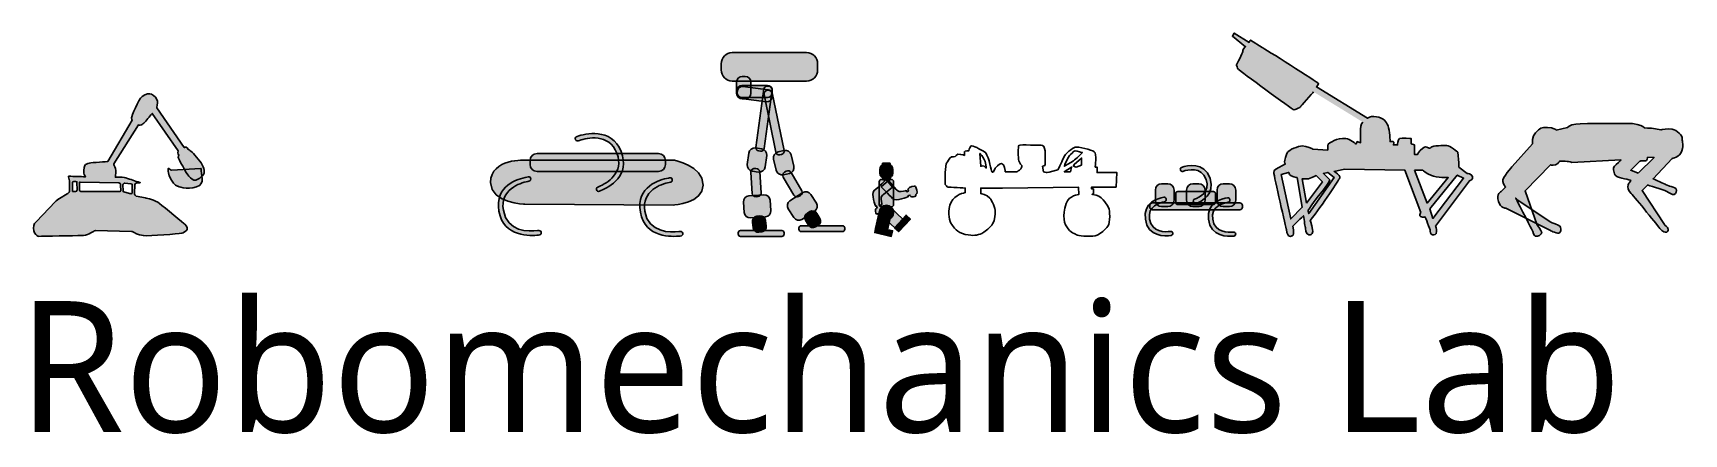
# Model space of a CAD drawing. Header units: inches. Extents: x 0.5 to 29.5, y -10.6 to -3.5.
import ezdxf

# ---------------------------------------------------------------- set-up
doc = ezdxf.new("R2010")
doc.units = ezdxf.units.IN
doc.header["$MEASUREMENT"] = 0
doc.layers.add('Layer 1', color=7, linetype='Continuous', lineweight=0)

msp = doc.modelspace()

# ---------------------------------------------------------------- texts
at = {"layer": 'Layer 1', "insert": (0.23, -10.602), "char_height": 0.2, "attachment_point": 7}
msp.add_mtext('\\C18;\\c0;\\FOpen Sans Light|b0|i0|c1;\\H2.304959;\\W1.000000;Robomechanics Lab', dxfattribs=at)

# ---------------------------------------------------------------- blocks, each defined once
blk = doc.blocks.new('Block_1')
at = {"layer": 'Layer 1', "true_color": 0x000000, "transparency": 33554687}
h = blk.add_hatch(color=18, dxfattribs=at)
h.dxf.hatch_style = 2
edge = h.paths.add_edge_path()
edge.add_spline(control_points=[(11.765, -6.576), (11.765, -6.576), (9.149, -6.562), (9.149, -6.562), (9.149, -6.562), (8.55, -6.549), (8.546, -6.177), (8.543, -5.749), (9.17, -5.784), (9.17, -5.784), (9.17, -5.784), (11.762, -5.784), (11.762, -5.784), (11.762, -5.784), (12.289, -5.87), (12.289, -6.226), (12.289, -6.545), (11.765, -6.576), (11.765, -6.576)], knot_values=[0, 0, 0, 0, 1, 1, 1, 2, 2, 2, 3, 3, 3, 4, 4, 4, 5, 5, 5, 6, 6, 6, 6], degree=3, periodic=0)
at = {"layer": 'Layer 1', "color": 18, "lineweight": 35, "true_color": 0x000000}
blk.add_lwpolyline([(11.812, -5.763)], dxfattribs=at)
blk.add_open_spline([(11.765, -6.576), (11.765, -6.576), (9.149, -6.562), (9.149, -6.562), (9.149, -6.562), (8.55, -6.549), (8.546, -6.177), (8.543, -5.749), (9.17, -5.784), (9.17, -5.784), (9.17, -5.784), (11.762, -5.784), (11.762, -5.784), (11.762, -5.784), (12.289, -5.87), (12.289, -6.226), (12.289, -6.545), (11.765, -6.576), (11.765, -6.576)], degree=3, knots=[0, 0, 0, 0, 1, 1, 1, 2, 2, 2, 3, 3, 3, 4, 4, 4, 5, 5, 5, 6, 6, 6, 6], dxfattribs=at)
blk = doc.blocks.new('Block_0')
at = {"layer": 'Layer 1', "true_color": 0x000000, "transparency": 33554687}
h = blk.add_hatch(color=18, dxfattribs=at)
h.dxf.hatch_style = 2
edge = h.paths.add_edge_path()
edge.add_spline(control_points=[(10.418, -6.318), (10.43, -6.348), (10.456, -6.334), (10.486, -6.322), (10.634, -6.262), (11.013, -6.057), (10.843, -5.634), (10.669, -5.199), (10.202, -5.325), (10.073, -5.367), (10.042, -5.377), (10.026, -5.396), (10.038, -5.426), (10.038, -5.426), (10.038, -5.426), (10.038, -5.426), (10.049, -5.455), (10.081, -5.45), (10.11, -5.439), (10.246, -5.39), (10.629, -5.306), (10.77, -5.664), (10.904, -6.008), (10.587, -6.197), (10.456, -6.248), (10.426, -6.26), (10.401, -6.275), (10.413, -6.304), (10.413, -6.304), (10.418, -6.318), (10.418, -6.318)], knot_values=[0, 0, 0, 0, 1, 1, 1, 2, 2, 2, 3, 3, 3, 4, 4, 4, 5, 5, 5, 6, 6, 6, 7, 7, 7, 8, 8, 8, 9, 9, 9, 10, 10, 10, 10], degree=3, periodic=0)
h = blk.add_hatch(color=18, dxfattribs=at)
h.dxf.hatch_style = 2
edge = h.paths.add_edge_path()
edge.add_spline(control_points=[(11.501, -5.984), (11.501, -5.984), (9.364, -5.984), (9.364, -5.984), (9.296, -5.984), (9.242, -5.929), (9.242, -5.862), (9.242, -5.862), (9.242, -5.793), (9.242, -5.793), (9.242, -5.725), (9.296, -5.67), (9.364, -5.67), (9.364, -5.67), (11.501, -5.67), (11.501, -5.67), (11.568, -5.67), (11.623, -5.725), (11.623, -5.793), (11.623, -5.793), (11.623, -5.862), (11.623, -5.862), (11.623, -5.929), (11.568, -5.984), (11.501, -5.984)], knot_values=[0, 0, 0, 0, 1, 1, 1, 2, 2, 2, 3, 3, 3, 4, 4, 4, 5, 5, 5, 6, 6, 6, 7, 7, 7, 8, 8, 8, 8], degree=3, periodic=0)
h = blk.add_hatch(color=18, dxfattribs=at)
h.dxf.hatch_style = 2
edge = h.paths.add_edge_path()
edge.add_spline(control_points=[(9.25, -6.102), (9.245, -6.07), (9.216, -6.078), (9.185, -6.084), (9.027, -6.112), (8.614, -6.234), (8.693, -6.683), (8.773, -7.145), (9.256, -7.118), (9.391, -7.103), (9.423, -7.1), (9.443, -7.085), (9.438, -7.053), (9.438, -7.053), (9.438, -7.053), (9.438, -7.053), (9.433, -7.023), (9.401, -7.021), (9.37, -7.025), (9.226, -7.045), (8.834, -7.048), (8.771, -6.668), (8.71, -6.304), (9.06, -6.185), (9.199, -6.162), (9.23, -6.157), (9.258, -6.147), (9.252, -6.116), (9.252, -6.116), (9.25, -6.102), (9.25, -6.102)], knot_values=[0, 0, 0, 0, 1, 1, 1, 2, 2, 2, 3, 3, 3, 4, 4, 4, 5, 5, 5, 6, 6, 6, 7, 7, 7, 8, 8, 8, 9, 9, 9, 10, 10, 10, 10], degree=3, periodic=0)
h = blk.add_hatch(color=18, dxfattribs=at)
h.dxf.hatch_style = 2
edge = h.paths.add_edge_path()
edge.add_spline(control_points=[(11.74, -6.118), (11.735, -6.087), (11.706, -6.095), (11.675, -6.1), (11.518, -6.128), (11.104, -6.25), (11.183, -6.699), (11.264, -7.161), (11.746, -7.134), (11.882, -7.12), (11.914, -7.116), (11.933, -7.102), (11.928, -7.07), (11.928, -7.07), (11.928, -7.07), (11.928, -7.07), (11.923, -7.039), (11.891, -7.037), (11.86, -7.041), (11.716, -7.062), (11.324, -7.064), (11.261, -6.685), (11.201, -6.321), (11.55, -6.202), (11.689, -6.179), (11.72, -6.173), (11.748, -6.164), (11.743, -6.132), (11.743, -6.132), (11.74, -6.118), (11.74, -6.118)], knot_values=[0, 0, 0, 0, 1, 1, 1, 2, 2, 2, 3, 3, 3, 4, 4, 4, 5, 5, 5, 6, 6, 6, 7, 7, 7, 8, 8, 8, 9, 9, 9, 10, 10, 10, 10], degree=3, periodic=0)
at = {"layer": 'Layer 1', "color": 18, "lineweight": 35, "true_color": 0x000000}
for points, knots in [([(10.418, -6.318), (10.43, -6.348), (10.456, -6.334), (10.486, -6.322), (10.634, -6.262), (11.013, -6.057), (10.843, -5.634), (10.669, -5.199), (10.202, -5.325), (10.073, -5.367), (10.042, -5.377), (10.026, -5.396), (10.038, -5.426), (10.038, -5.426), (10.038, -5.426), (10.038, -5.426), (10.049, -5.455), (10.081, -5.45), (10.11, -5.439), (10.246, -5.39), (10.629, -5.306), (10.77, -5.664), (10.904, -6.008), (10.587, -6.197), (10.456, -6.248), (10.426, -6.26), (10.401, -6.275), (10.413, -6.304), (10.413, -6.304), (10.418, -6.318), (10.418, -6.318)], [0, 0, 0, 0, 1, 1, 1, 2, 2, 2, 3, 3, 3, 4, 4, 4, 5, 5, 5, 6, 6, 6, 7, 7, 7, 8, 8, 8, 9, 9, 9, 10, 10, 10, 10]), ([(11.501, -5.984), (11.501, -5.984), (9.364, -5.984), (9.364, -5.984), (9.296, -5.984), (9.242, -5.929), (9.242, -5.862), (9.242, -5.862), (9.242, -5.793), (9.242, -5.793), (9.242, -5.725), (9.296, -5.67), (9.364, -5.67), (9.364, -5.67), (11.501, -5.67), (11.501, -5.67), (11.568, -5.67), (11.623, -5.725), (11.623, -5.793), (11.623, -5.793), (11.623, -5.862), (11.623, -5.862), (11.623, -5.929), (11.568, -5.984), (11.501, -5.984)], [0, 0, 0, 0, 1, 1, 1, 2, 2, 2, 3, 3, 3, 4, 4, 4, 5, 5, 5, 6, 6, 6, 7, 7, 7, 8, 8, 8, 8]), ([(9.25, -6.102), (9.245, -6.07), (9.216, -6.078), (9.185, -6.084), (9.027, -6.112), (8.614, -6.234), (8.693, -6.683), (8.773, -7.145), (9.256, -7.118), (9.391, -7.103), (9.423, -7.1), (9.443, -7.085), (9.438, -7.053), (9.438, -7.053), (9.438, -7.053), (9.438, -7.053), (9.433, -7.023), (9.401, -7.021), (9.37, -7.025), (9.226, -7.045), (8.834, -7.048), (8.771, -6.668), (8.71, -6.304), (9.06, -6.185), (9.199, -6.162), (9.23, -6.157), (9.258, -6.147), (9.252, -6.116), (9.252, -6.116), (9.25, -6.102), (9.25, -6.102)], [0, 0, 0, 0, 1, 1, 1, 2, 2, 2, 3, 3, 3, 4, 4, 4, 5, 5, 5, 6, 6, 6, 7, 7, 7, 8, 8, 8, 9, 9, 9, 10, 10, 10, 10]), ([(11.74, -6.118), (11.735, -6.087), (11.706, -6.095), (11.675, -6.1), (11.518, -6.128), (11.104, -6.25), (11.183, -6.699), (11.264, -7.161), (11.746, -7.134), (11.882, -7.12), (11.914, -7.116), (11.933, -7.102), (11.928, -7.07), (11.928, -7.07), (11.928, -7.07), (11.928, -7.07), (11.923, -7.039), (11.891, -7.037), (11.86, -7.041), (11.716, -7.062), (11.324, -7.064), (11.261, -6.685), (11.201, -6.321), (11.55, -6.202), (11.689, -6.179), (11.72, -6.173), (11.748, -6.164), (11.743, -6.132), (11.743, -6.132), (11.74, -6.118), (11.74, -6.118)], [0, 0, 0, 0, 1, 1, 1, 2, 2, 2, 3, 3, 3, 4, 4, 4, 5, 5, 5, 6, 6, 6, 7, 7, 7, 8, 8, 8, 9, 9, 9, 10, 10, 10, 10])]:
    blk.add_open_spline(points, degree=3, knots=knots, dxfattribs=at)
at = {"layer": 'Layer 1'}
blk.add_blockref('Block_1', (0, 0), dxfattribs=at)
blk = doc.blocks.new('Block_2')
at = {"layer": 'Layer 1', "true_color": 0x000000, "transparency": 33554687}
h = blk.add_hatch(color=18, dxfattribs=at)
h.dxf.hatch_style = 2
edge = h.paths.add_edge_path()
edge.add_spline(control_points=[(20.919, -6.529), (20.926, -6.547), (20.945, -6.556), (20.962, -6.549), (21.054, -6.514), (21.307, -6.39), (21.209, -6.106), (21.105, -5.805), (20.806, -5.879), (20.707, -5.913), (20.689, -5.919), (20.68, -5.939), (20.686, -5.957), (20.686, -5.957), (20.688, -5.962), (20.688, -5.962), (20.695, -5.979), (20.713, -5.988), (20.731, -5.982), (20.815, -5.952), (21.052, -5.893), (21.137, -6.123), (21.22, -6.343), (21.015, -6.443), (20.934, -6.472), (20.916, -6.479), (20.907, -6.498), (20.914, -6.516), (20.914, -6.516), (20.919, -6.529), (20.919, -6.529)], knot_values=[0, 0, 0, 0, 1, 1, 1, 2, 2, 2, 3, 3, 3, 4, 4, 4, 5, 5, 5, 6, 6, 6, 7, 7, 7, 8, 8, 8, 9, 9, 9, 10, 10, 10, 10], degree=3, periodic=0)
h = blk.add_hatch(color=18, dxfattribs=at)
h.dxf.hatch_style = 2
edge = h.paths.add_edge_path()
edge.add_spline(control_points=[(20.464, -6.201), (20.464, -6.201), (20.358, -6.201), (20.358, -6.201), (20.297, -6.201), (20.247, -6.251), (20.247, -6.312), (20.247, -6.312), (20.247, -6.49), (20.247, -6.49), (20.247, -6.552), (20.297, -6.602), (20.358, -6.602), (20.358, -6.602), (20.464, -6.602), (20.464, -6.602), (20.525, -6.602), (20.575, -6.552), (20.575, -6.49), (20.575, -6.49), (20.575, -6.312), (20.575, -6.312), (20.575, -6.251), (20.525, -6.201), (20.464, -6.201)], knot_values=[0, 0, 0, 0, 1, 1, 1, 2, 2, 2, 3, 3, 3, 4, 4, 4, 5, 5, 5, 6, 6, 6, 7, 7, 7, 8, 8, 8, 8], degree=3, periodic=0)
h = blk.add_hatch(color=18, dxfattribs=at)
h.dxf.hatch_style = 2
edge = h.paths.add_edge_path()
edge.add_spline(control_points=[(20.641, -6.566), (20.641, -6.566), (21.266, -6.566), (21.266, -6.566), (21.287, -6.566), (21.305, -6.548), (21.305, -6.527), (21.305, -6.527), (21.305, -6.376), (21.305, -6.376), (21.305, -6.355), (21.287, -6.338), (21.266, -6.338), (21.266, -6.338), (20.641, -6.338), (20.641, -6.338), (20.62, -6.338), (20.603, -6.355), (20.603, -6.376), (20.603, -6.376), (20.603, -6.527), (20.603, -6.527), (20.603, -6.548), (20.62, -6.566), (20.641, -6.566)], knot_values=[0, 0, 0, 0, 1, 1, 1, 2, 2, 2, 3, 3, 3, 4, 4, 4, 5, 5, 5, 6, 6, 6, 7, 7, 7, 8, 8, 8, 8], degree=3, periodic=0)
h = blk.add_hatch(color=18, dxfattribs=at)
h.dxf.hatch_style = 2
edge = h.paths.add_edge_path()
edge.add_spline(control_points=[(21.011, -6.201), (21.011, -6.201), (20.906, -6.201), (20.906, -6.201), (20.844, -6.201), (20.794, -6.251), (20.794, -6.312), (20.794, -6.312), (20.794, -6.49), (20.794, -6.49), (20.794, -6.552), (20.844, -6.602), (20.906, -6.602), (20.906, -6.602), (21.011, -6.602), (21.011, -6.602), (21.072, -6.602), (21.122, -6.552), (21.122, -6.49), (21.122, -6.49), (21.122, -6.312), (21.122, -6.312), (21.122, -6.251), (21.072, -6.201), (21.011, -6.201)], knot_values=[0, 0, 0, 0, 1, 1, 1, 2, 2, 2, 3, 3, 3, 4, 4, 4, 5, 5, 5, 6, 6, 6, 7, 7, 7, 8, 8, 8, 8], degree=3, periodic=0)
h = blk.add_hatch(color=18, dxfattribs=at)
h.dxf.hatch_style = 2
edge = h.paths.add_edge_path()
edge.add_spline(control_points=[(21.549, -6.201), (21.549, -6.201), (21.444, -6.201), (21.444, -6.201), (21.382, -6.201), (21.332, -6.251), (21.332, -6.312), (21.332, -6.312), (21.332, -6.49), (21.332, -6.49), (21.332, -6.552), (21.382, -6.602), (21.444, -6.602), (21.444, -6.602), (21.549, -6.602), (21.549, -6.602), (21.61, -6.602), (21.66, -6.552), (21.66, -6.49), (21.66, -6.49), (21.66, -6.312), (21.66, -6.312), (21.66, -6.251), (21.61, -6.201), (21.549, -6.201)], knot_values=[0, 0, 0, 0, 1, 1, 1, 2, 2, 2, 3, 3, 3, 4, 4, 4, 5, 5, 5, 6, 6, 6, 7, 7, 7, 8, 8, 8, 8], degree=3, periodic=0)
h = blk.add_hatch(color=18, dxfattribs=at)
h.dxf.hatch_style = 2
edge = h.paths.add_edge_path()
edge.add_spline(control_points=[(20.436, -6.467), (20.432, -6.447), (20.413, -6.434), (20.393, -6.437), (20.294, -6.455), (20.028, -6.53), (20.07, -6.825), (20.114, -7.137), (20.417, -7.124), (20.523, -7.11), (20.544, -7.107), (20.557, -7.088), (20.554, -7.068), (20.554, -7.068), (20.554, -7.068), (20.554, -7.068), (20.551, -7.049), (20.533, -7.036), (20.513, -7.038), (20.422, -7.051), (20.183, -7.062), (20.143, -6.822), (20.105, -6.592), (20.32, -6.532), (20.407, -6.518), (20.427, -6.515), (20.44, -6.496), (20.437, -6.476), (20.437, -6.476), (20.436, -6.467), (20.436, -6.467)], knot_values=[0, 0, 0, 0, 1, 1, 1, 2, 2, 2, 3, 3, 3, 4, 4, 4, 5, 5, 5, 6, 6, 6, 7, 7, 7, 8, 8, 8, 9, 9, 9, 10, 10, 10, 10], degree=3, periodic=0)
h = blk.add_hatch(color=18, dxfattribs=at)
h.dxf.hatch_style = 2
edge = h.paths.add_edge_path()
edge.add_spline(control_points=[(21.733, -6.657), (21.733, -6.657), (20.193, -6.657), (20.193, -6.657), (20.167, -6.657), (20.147, -6.636), (20.147, -6.611), (20.147, -6.611), (20.147, -6.584), (20.147, -6.584), (20.147, -6.559), (20.167, -6.538), (20.193, -6.538), (20.193, -6.538), (21.733, -6.538), (21.733, -6.538), (21.758, -6.538), (21.779, -6.559), (21.779, -6.584), (21.779, -6.584), (21.779, -6.611), (21.779, -6.611), (21.779, -6.636), (21.758, -6.657), (21.733, -6.657)], knot_values=[0, 0, 0, 0, 1, 1, 1, 2, 2, 2, 3, 3, 3, 4, 4, 4, 5, 5, 5, 6, 6, 6, 7, 7, 7, 8, 8, 8, 8], degree=3, periodic=0)
h = blk.add_hatch(color=18, dxfattribs=at)
h.dxf.hatch_style = 2
edge = h.paths.add_edge_path()
edge.add_spline(control_points=[(21.557, -6.477), (21.554, -6.457), (21.536, -6.443), (21.516, -6.446), (21.416, -6.461), (21.148, -6.529), (21.182, -6.824), (21.217, -7.137), (21.52, -7.133), (21.627, -7.122), (21.647, -7.12), (21.662, -7.101), (21.659, -7.081), (21.659, -7.081), (21.659, -7.081), (21.659, -7.081), (21.656, -7.062), (21.638, -7.048), (21.619, -7.05), (21.528, -7.06), (21.288, -7.064), (21.255, -6.824), (21.223, -6.593), (21.439, -6.539), (21.527, -6.527), (21.547, -6.524), (21.561, -6.506), (21.558, -6.486), (21.558, -6.486), (21.557, -6.477), (21.557, -6.477)], knot_values=[0, 0, 0, 0, 1, 1, 1, 2, 2, 2, 3, 3, 3, 4, 4, 4, 5, 5, 5, 6, 6, 6, 7, 7, 7, 8, 8, 8, 9, 9, 9, 10, 10, 10, 10], degree=3, periodic=0)
at = {"layer": 'Layer 1', "color": 18, "lineweight": 35, "true_color": 0x000000}
for points, knots in [([(20.919, -6.529), (20.926, -6.547), (20.945, -6.556), (20.962, -6.549), (21.054, -6.514), (21.307, -6.39), (21.209, -6.106), (21.105, -5.805), (20.806, -5.879), (20.707, -5.913), (20.689, -5.919), (20.68, -5.939), (20.686, -5.957), (20.686, -5.957), (20.688, -5.962), (20.688, -5.962), (20.695, -5.979), (20.713, -5.988), (20.731, -5.982), (20.815, -5.952), (21.052, -5.893), (21.137, -6.123), (21.22, -6.343), (21.015, -6.443), (20.934, -6.472), (20.916, -6.479), (20.907, -6.498), (20.914, -6.516), (20.914, -6.516), (20.919, -6.529), (20.919, -6.529)], [0, 0, 0, 0, 1, 1, 1, 2, 2, 2, 3, 3, 3, 4, 4, 4, 5, 5, 5, 6, 6, 6, 7, 7, 7, 8, 8, 8, 9, 9, 9, 10, 10, 10, 10]), ([(20.464, -6.201), (20.464, -6.201), (20.358, -6.201), (20.358, -6.201), (20.297, -6.201), (20.247, -6.251), (20.247, -6.312), (20.247, -6.312), (20.247, -6.49), (20.247, -6.49), (20.247, -6.552), (20.297, -6.602), (20.358, -6.602), (20.358, -6.602), (20.464, -6.602), (20.464, -6.602), (20.525, -6.602), (20.575, -6.552), (20.575, -6.49), (20.575, -6.49), (20.575, -6.312), (20.575, -6.312), (20.575, -6.251), (20.525, -6.201), (20.464, -6.201)], [0, 0, 0, 0, 1, 1, 1, 2, 2, 2, 3, 3, 3, 4, 4, 4, 5, 5, 5, 6, 6, 6, 7, 7, 7, 8, 8, 8, 8]), ([(20.641, -6.566), (20.641, -6.566), (21.266, -6.566), (21.266, -6.566), (21.287, -6.566), (21.305, -6.548), (21.305, -6.527), (21.305, -6.527), (21.305, -6.376), (21.305, -6.376), (21.305, -6.355), (21.287, -6.338), (21.266, -6.338), (21.266, -6.338), (20.641, -6.338), (20.641, -6.338), (20.62, -6.338), (20.603, -6.355), (20.603, -6.376), (20.603, -6.376), (20.603, -6.527), (20.603, -6.527), (20.603, -6.548), (20.62, -6.566), (20.641, -6.566)], [0, 0, 0, 0, 1, 1, 1, 2, 2, 2, 3, 3, 3, 4, 4, 4, 5, 5, 5, 6, 6, 6, 7, 7, 7, 8, 8, 8, 8]), ([(21.011, -6.201), (21.011, -6.201), (20.906, -6.201), (20.906, -6.201), (20.844, -6.201), (20.794, -6.251), (20.794, -6.312), (20.794, -6.312), (20.794, -6.49), (20.794, -6.49), (20.794, -6.552), (20.844, -6.602), (20.906, -6.602), (20.906, -6.602), (21.011, -6.602), (21.011, -6.602), (21.072, -6.602), (21.122, -6.552), (21.122, -6.49), (21.122, -6.49), (21.122, -6.312), (21.122, -6.312), (21.122, -6.251), (21.072, -6.201), (21.011, -6.201)], [0, 0, 0, 0, 1, 1, 1, 2, 2, 2, 3, 3, 3, 4, 4, 4, 5, 5, 5, 6, 6, 6, 7, 7, 7, 8, 8, 8, 8]), ([(21.549, -6.201), (21.549, -6.201), (21.444, -6.201), (21.444, -6.201), (21.382, -6.201), (21.332, -6.251), (21.332, -6.312), (21.332, -6.312), (21.332, -6.49), (21.332, -6.49), (21.332, -6.552), (21.382, -6.602), (21.444, -6.602), (21.444, -6.602), (21.549, -6.602), (21.549, -6.602), (21.61, -6.602), (21.66, -6.552), (21.66, -6.49), (21.66, -6.49), (21.66, -6.312), (21.66, -6.312), (21.66, -6.251), (21.61, -6.201), (21.549, -6.201)], [0, 0, 0, 0, 1, 1, 1, 2, 2, 2, 3, 3, 3, 4, 4, 4, 5, 5, 5, 6, 6, 6, 7, 7, 7, 8, 8, 8, 8]), ([(20.436, -6.467), (20.432, -6.447), (20.413, -6.434), (20.393, -6.437), (20.294, -6.455), (20.028, -6.53), (20.07, -6.825), (20.114, -7.137), (20.417, -7.124), (20.523, -7.11), (20.544, -7.107), (20.557, -7.088), (20.554, -7.068), (20.554, -7.068), (20.554, -7.068), (20.554, -7.068), (20.551, -7.049), (20.533, -7.036), (20.513, -7.038), (20.422, -7.051), (20.183, -7.062), (20.143, -6.822), (20.105, -6.592), (20.32, -6.532), (20.407, -6.518), (20.427, -6.515), (20.44, -6.496), (20.437, -6.476), (20.437, -6.476), (20.436, -6.467), (20.436, -6.467)], [0, 0, 0, 0, 1, 1, 1, 2, 2, 2, 3, 3, 3, 4, 4, 4, 5, 5, 5, 6, 6, 6, 7, 7, 7, 8, 8, 8, 9, 9, 9, 10, 10, 10, 10]), ([(21.733, -6.657), (21.733, -6.657), (20.193, -6.657), (20.193, -6.657), (20.167, -6.657), (20.147, -6.636), (20.147, -6.611), (20.147, -6.611), (20.147, -6.584), (20.147, -6.584), (20.147, -6.559), (20.167, -6.538), (20.193, -6.538), (20.193, -6.538), (21.733, -6.538), (21.733, -6.538), (21.758, -6.538), (21.779, -6.559), (21.779, -6.584), (21.779, -6.584), (21.779, -6.611), (21.779, -6.611), (21.779, -6.636), (21.758, -6.657), (21.733, -6.657)], [0, 0, 0, 0, 1, 1, 1, 2, 2, 2, 3, 3, 3, 4, 4, 4, 5, 5, 5, 6, 6, 6, 7, 7, 7, 8, 8, 8, 8]), ([(21.557, -6.477), (21.554, -6.457), (21.536, -6.443), (21.516, -6.446), (21.416, -6.461), (21.148, -6.529), (21.182, -6.824), (21.217, -7.137), (21.52, -7.133), (21.627, -7.122), (21.647, -7.12), (21.662, -7.101), (21.659, -7.081), (21.659, -7.081), (21.659, -7.081), (21.659, -7.081), (21.656, -7.062), (21.638, -7.048), (21.619, -7.05), (21.528, -7.06), (21.288, -7.064), (21.255, -6.824), (21.223, -6.593), (21.439, -6.539), (21.527, -6.527), (21.547, -6.524), (21.561, -6.506), (21.558, -6.486), (21.558, -6.486), (21.557, -6.477), (21.557, -6.477)], [0, 0, 0, 0, 1, 1, 1, 2, 2, 2, 3, 3, 3, 4, 4, 4, 5, 5, 5, 6, 6, 6, 7, 7, 7, 8, 8, 8, 9, 9, 9, 10, 10, 10, 10])]:
    blk.add_open_spline(points, degree=3, knots=knots, dxfattribs=at)
blk = doc.blocks.new('Block_4')
at = {"layer": 'Layer 1', "true_color": 0x000000, "transparency": 33554687}
h = blk.add_hatch(color=18, dxfattribs=at)
h.dxf.hatch_style = 2
h.paths.add_polyline_path([(15.534, -7.013), (15.327, -6.967), (15.393, -6.674), (15.599, -6.721)])
h = blk.add_hatch(color=18, dxfattribs=at)
h.dxf.hatch_style = 2
h.paths.add_polyline_path([(15.329, -6.961), (15.622, -7.026), (15.599, -7.126), (15.307, -7.06)])
at = {"layer": 'Layer 1', "color": 18, "lineweight": 35, "true_color": 0x000000}
for points in [[(15.534, -7.013), (15.327, -6.967), (15.393, -6.674), (15.599, -6.721)], [(15.329, -6.961), (15.622, -7.026), (15.599, -7.126), (15.307, -7.06)]]:
    blk.add_lwpolyline(points, close=True, dxfattribs=at)
blk = doc.blocks.new('Block_5')
at = {"layer": 'Layer 1', "true_color": 0x000000, "transparency": 33554687}
h = blk.add_hatch(color=18, dxfattribs=at)
h.dxf.hatch_style = 2
h.paths.add_polyline_path([(15.804, -6.823), (15.659, -6.977), (15.44, -6.773), (15.584, -6.618)])
h = blk.add_hatch(color=18, dxfattribs=at)
h.dxf.hatch_style = 2
h.paths.add_polyline_path([(15.654, -6.973), (15.859, -6.753), (15.934, -6.823), (15.729, -7.042)])
at = {"layer": 'Layer 1', "color": 18, "lineweight": 35, "true_color": 0x000000}
for points in [[(15.804, -6.823), (15.659, -6.977), (15.44, -6.773), (15.584, -6.618)], [(15.654, -6.973), (15.859, -6.753), (15.934, -6.823), (15.729, -7.042)]]:
    blk.add_lwpolyline(points, close=True, dxfattribs=at)
blk = doc.blocks.new('Block_3')
at = {"layer": 'Layer 1', "true_color": 0x000000, "transparency": 33554687}
h = blk.add_hatch(color=18, dxfattribs=at)
h.dxf.hatch_style = 2
edge = h.paths.add_edge_path()
edge.add_spline(control_points=[(15.535, -6.102), (15.535, -6.102), (15.484, -6.102), (15.484, -6.102), (15.434, -6.102), (15.394, -6.062), (15.394, -6.012), (15.394, -6.012), (15.394, -5.947), (15.394, -5.947), (15.394, -5.897), (15.434, -5.857), (15.484, -5.857), (15.484, -5.857), (15.535, -5.857), (15.535, -5.857), (15.585, -5.857), (15.626, -5.897), (15.626, -5.947), (15.626, -5.947), (15.626, -6.012), (15.626, -6.012), (15.626, -6.062), (15.585, -6.102), (15.535, -6.102)], knot_values=[0, 0, 0, 0, 1, 1, 1, 2, 2, 2, 3, 3, 3, 4, 4, 4, 5, 5, 5, 6, 6, 6, 7, 7, 7, 8, 8, 8, 8], degree=3, periodic=0)
h = blk.add_hatch(color=18, dxfattribs=at)
h.dxf.hatch_style = 2
edge = h.paths.add_edge_path()
edge.add_spline(control_points=[(15.565, -5.871), (15.565, -5.871), (15.455, -5.871), (15.455, -5.871), (15.447, -5.871), (15.442, -5.865), (15.442, -5.857), (15.442, -5.857), (15.442, -5.85), (15.442, -5.85), (15.442, -5.843), (15.447, -5.837), (15.455, -5.837), (15.455, -5.837), (15.565, -5.837), (15.565, -5.837), (15.572, -5.837), (15.578, -5.843), (15.578, -5.85), (15.578, -5.85), (15.578, -5.857), (15.578, -5.857), (15.578, -5.865), (15.572, -5.871), (15.565, -5.871)], knot_values=[0, 0, 0, 0, 1, 1, 1, 2, 2, 2, 3, 3, 3, 4, 4, 4, 5, 5, 5, 6, 6, 6, 7, 7, 7, 8, 8, 8, 8], degree=3, periodic=0)
h = blk.add_hatch(color=18, dxfattribs=at)
h.dxf.hatch_style = 2
h.paths.add_polyline_path([(15.578, -6.13), (15.448, -6.13), (15.448, -6.096), (15.578, -6.096)])
h = blk.add_hatch(color=18, dxfattribs=at)
h.dxf.hatch_style = 2
edge = h.paths.add_edge_path()
edge.add_spline(control_points=[(15.617, -6.258), (15.617, -6.258), (15.459, -6.388), (15.459, -6.388), (15.459, -6.388), (15.429, -6.405), (15.422, -6.438), (15.414, -6.472), (15.432, -6.565), (15.432, -6.565), (15.432, -6.565), (15.412, -6.573), (15.412, -6.573), (15.412, -6.573), (15.42, -6.603), (15.42, -6.603), (15.42, -6.603), (15.459, -6.596), (15.459, -6.596), (15.506, -6.618), (15.504, -6.719), (15.504, -6.719), (15.504, -6.719), (15.498, -6.733), (15.489, -6.733), (15.479, -6.732), (15.394, -6.77), (15.376, -6.749), (15.358, -6.729), (15.358, -6.729), (15.358, -6.729), (15.358, -6.729), (15.334, -6.732), (15.33, -6.727), (15.325, -6.722), (15.315, -6.658), (15.326, -6.64), (15.337, -6.621), (15.351, -6.627), (15.351, -6.627), (15.351, -6.627), (15.339, -6.592), (15.339, -6.592), (15.339, -6.592), (15.324, -6.596), (15.324, -6.596), (15.324, -6.596), (15.232, -6.377), (15.299, -6.319), (15.366, -6.261), (15.51, -6.125), (15.51, -6.125), (15.51, -6.125), (15.617, -6.258), (15.617, -6.258)], knot_values=[0, 0, 0, 0, 1, 1, 1, 2, 2, 2, 3, 3, 3, 4, 4, 4, 5, 5, 5, 6, 6, 6, 7, 7, 7, 8, 8, 8, 9, 9, 9, 10, 10, 10, 11, 11, 11, 12, 12, 12, 13, 13, 13, 14, 14, 14, 15, 15, 15, 16, 16, 16, 17, 17, 17, 18, 18, 18, 18], degree=3, periodic=0)
h = blk.add_hatch(color=18, dxfattribs=at)
h.dxf.hatch_style = 2
edge = h.paths.add_edge_path()
edge.add_spline(control_points=[(15.596, -6.607), (15.596, -6.607), (15.43, -6.607), (15.43, -6.607), (15.406, -6.607), (15.387, -6.588), (15.387, -6.564), (15.387, -6.564), (15.387, -6.166), (15.387, -6.166), (15.387, -6.142), (15.406, -6.123), (15.43, -6.123), (15.43, -6.123), (15.596, -6.123), (15.596, -6.123), (15.62, -6.123), (15.639, -6.142), (15.639, -6.166), (15.639, -6.166), (15.639, -6.564), (15.639, -6.564), (15.639, -6.588), (15.62, -6.607), (15.596, -6.607)], knot_values=[0, 0, 0, 0, 1, 1, 1, 2, 2, 2, 3, 3, 3, 4, 4, 4, 5, 5, 5, 6, 6, 6, 7, 7, 7, 8, 8, 8, 8], degree=3, periodic=0)
h = blk.add_hatch(color=18, dxfattribs=at)
h.dxf.hatch_style = 2
edge = h.paths.add_edge_path()
edge.add_spline(control_points=[(15.551, -6.144), (15.551, -6.144), (15.685, -6.299), (15.685, -6.299), (15.685, -6.299), (15.703, -6.329), (15.736, -6.335), (15.77, -6.341), (15.862, -6.321), (15.862, -6.321), (15.862, -6.321), (15.871, -6.34), (15.871, -6.34), (15.871, -6.34), (15.9, -6.332), (15.9, -6.332), (15.9, -6.332), (15.892, -6.293), (15.892, -6.293), (15.914, -6.245), (16.015, -6.245), (16.015, -6.245), (16.015, -6.245), (16.029, -6.25), (16.029, -6.26), (16.028, -6.269), (16.068, -6.353), (16.048, -6.372), (16.028, -6.39), (16.028, -6.39), (16.028, -6.39), (16.028, -6.39), (16.032, -6.414), (16.027, -6.419), (16.022, -6.424), (15.959, -6.435), (15.94, -6.425), (15.921, -6.415), (15.927, -6.4), (15.927, -6.4), (15.927, -6.4), (15.892, -6.413), (15.892, -6.413), (15.892, -6.413), (15.896, -6.428), (15.896, -6.428), (15.896, -6.428), (15.68, -6.525), (15.62, -6.46), (15.56, -6.395), (15.421, -6.254), (15.421, -6.254), (15.421, -6.254), (15.551, -6.144), (15.551, -6.144)], knot_values=[0, 0, 0, 0, 1, 1, 1, 2, 2, 2, 3, 3, 3, 4, 4, 4, 5, 5, 5, 6, 6, 6, 7, 7, 7, 8, 8, 8, 9, 9, 9, 10, 10, 10, 11, 11, 11, 12, 12, 12, 13, 13, 13, 14, 14, 14, 15, 15, 15, 16, 16, 16, 17, 17, 17, 18, 18, 18, 18], degree=3, periodic=0)
h = blk.add_hatch(color=18, dxfattribs=at)
h.dxf.hatch_style = 2
edge = h.paths.add_edge_path()
edge.add_arc((15.513, -6.706), 0.126, 0, 360)
at = {"layer": 'Layer 1', "color": 18, "lineweight": 35, "true_color": 0x000000}
blk.add_lwpolyline([(15.578, -6.13), (15.448, -6.13), (15.448, -6.096), (15.578, -6.096)], close=True, dxfattribs=at)
blk.add_circle((15.513, -6.706), 0.126, dxfattribs=at)
for points, knots in [([(15.535, -6.102), (15.535, -6.102), (15.484, -6.102), (15.484, -6.102), (15.434, -6.102), (15.394, -6.062), (15.394, -6.012), (15.394, -6.012), (15.394, -5.947), (15.394, -5.947), (15.394, -5.897), (15.434, -5.857), (15.484, -5.857), (15.484, -5.857), (15.535, -5.857), (15.535, -5.857), (15.585, -5.857), (15.626, -5.897), (15.626, -5.947), (15.626, -5.947), (15.626, -6.012), (15.626, -6.012), (15.626, -6.062), (15.585, -6.102), (15.535, -6.102)], [0, 0, 0, 0, 1, 1, 1, 2, 2, 2, 3, 3, 3, 4, 4, 4, 5, 5, 5, 6, 6, 6, 7, 7, 7, 8, 8, 8, 8]), ([(15.565, -5.871), (15.565, -5.871), (15.455, -5.871), (15.455, -5.871), (15.447, -5.871), (15.442, -5.865), (15.442, -5.857), (15.442, -5.857), (15.442, -5.85), (15.442, -5.85), (15.442, -5.843), (15.447, -5.837), (15.455, -5.837), (15.455, -5.837), (15.565, -5.837), (15.565, -5.837), (15.572, -5.837), (15.578, -5.843), (15.578, -5.85), (15.578, -5.85), (15.578, -5.857), (15.578, -5.857), (15.578, -5.865), (15.572, -5.871), (15.565, -5.871)], [0, 0, 0, 0, 1, 1, 1, 2, 2, 2, 3, 3, 3, 4, 4, 4, 5, 5, 5, 6, 6, 6, 7, 7, 7, 8, 8, 8, 8]), ([(15.617, -6.258), (15.617, -6.258), (15.459, -6.388), (15.459, -6.388), (15.459, -6.388), (15.429, -6.405), (15.422, -6.438), (15.414, -6.472), (15.432, -6.565), (15.432, -6.565), (15.432, -6.565), (15.412, -6.573), (15.412, -6.573), (15.412, -6.573), (15.42, -6.603), (15.42, -6.603), (15.42, -6.603), (15.459, -6.596), (15.459, -6.596), (15.506, -6.618), (15.504, -6.719), (15.504, -6.719), (15.504, -6.719), (15.498, -6.733), (15.489, -6.733), (15.479, -6.732), (15.394, -6.77), (15.376, -6.749), (15.358, -6.729), (15.358, -6.729), (15.358, -6.729), (15.358, -6.729), (15.334, -6.732), (15.33, -6.727), (15.325, -6.722), (15.315, -6.658), (15.326, -6.64), (15.337, -6.621), (15.351, -6.627), (15.351, -6.627), (15.351, -6.627), (15.339, -6.592), (15.339, -6.592), (15.339, -6.592), (15.324, -6.596), (15.324, -6.596), (15.324, -6.596), (15.232, -6.377), (15.299, -6.319), (15.366, -6.261), (15.51, -6.125), (15.51, -6.125), (15.51, -6.125), (15.617, -6.258), (15.617, -6.258)], [0, 0, 0, 0, 1, 1, 1, 2, 2, 2, 3, 3, 3, 4, 4, 4, 5, 5, 5, 6, 6, 6, 7, 7, 7, 8, 8, 8, 9, 9, 9, 10, 10, 10, 11, 11, 11, 12, 12, 12, 13, 13, 13, 14, 14, 14, 15, 15, 15, 16, 16, 16, 17, 17, 17, 18, 18, 18, 18]), ([(15.596, -6.607), (15.596, -6.607), (15.43, -6.607), (15.43, -6.607), (15.406, -6.607), (15.387, -6.588), (15.387, -6.564), (15.387, -6.564), (15.387, -6.166), (15.387, -6.166), (15.387, -6.142), (15.406, -6.123), (15.43, -6.123), (15.43, -6.123), (15.596, -6.123), (15.596, -6.123), (15.62, -6.123), (15.639, -6.142), (15.639, -6.166), (15.639, -6.166), (15.639, -6.564), (15.639, -6.564), (15.639, -6.588), (15.62, -6.607), (15.596, -6.607)], [0, 0, 0, 0, 1, 1, 1, 2, 2, 2, 3, 3, 3, 4, 4, 4, 5, 5, 5, 6, 6, 6, 7, 7, 7, 8, 8, 8, 8]), ([(15.551, -6.144), (15.551, -6.144), (15.685, -6.299), (15.685, -6.299), (15.685, -6.299), (15.703, -6.329), (15.736, -6.335), (15.77, -6.341), (15.862, -6.321), (15.862, -6.321), (15.862, -6.321), (15.871, -6.34), (15.871, -6.34), (15.871, -6.34), (15.9, -6.332), (15.9, -6.332), (15.9, -6.332), (15.892, -6.293), (15.892, -6.293), (15.914, -6.245), (16.015, -6.245), (16.015, -6.245), (16.015, -6.245), (16.029, -6.25), (16.029, -6.26), (16.028, -6.269), (16.068, -6.353), (16.048, -6.372), (16.028, -6.39), (16.028, -6.39), (16.028, -6.39), (16.028, -6.39), (16.032, -6.414), (16.027, -6.419), (16.022, -6.424), (15.959, -6.435), (15.94, -6.425), (15.921, -6.415), (15.927, -6.4), (15.927, -6.4), (15.927, -6.4), (15.892, -6.413), (15.892, -6.413), (15.892, -6.413), (15.896, -6.428), (15.896, -6.428), (15.896, -6.428), (15.68, -6.525), (15.62, -6.46), (15.56, -6.395), (15.421, -6.254), (15.421, -6.254), (15.421, -6.254), (15.551, -6.144), (15.551, -6.144)], [0, 0, 0, 0, 1, 1, 1, 2, 2, 2, 3, 3, 3, 4, 4, 4, 5, 5, 5, 6, 6, 6, 7, 7, 7, 8, 8, 8, 9, 9, 9, 10, 10, 10, 11, 11, 11, 12, 12, 12, 13, 13, 13, 14, 14, 14, 15, 15, 15, 16, 16, 16, 17, 17, 17, 18, 18, 18, 18])]:
    blk.add_open_spline(points, degree=3, knots=knots, dxfattribs=at)
at = {"layer": 'Layer 1'}
for name in ['Block_4', 'Block_5']:
    blk.add_blockref(name, (0, 0), dxfattribs=at)
blk = doc.blocks.new('Block_6')
at = {"layer": 'Layer 1', "true_color": 0x000000, "transparency": 33554687}
h = blk.add_hatch(color=18, dxfattribs=at)
h.dxf.hatch_style = 2
edge = h.paths.add_edge_path()
edge.add_spline(control_points=[(14.108, -4.394), (14.108, -4.394), (12.799, -4.394), (12.799, -4.394), (12.691, -4.394), (12.604, -4.306), (12.604, -4.199), (12.604, -4.199), (12.604, -4.089), (12.604, -4.089), (12.604, -3.981), (12.691, -3.894), (12.799, -3.894), (12.799, -3.894), (14.108, -3.894), (14.108, -3.894), (14.215, -3.894), (14.302, -3.981), (14.302, -4.089), (14.302, -4.089), (14.302, -4.199), (14.302, -4.199), (14.302, -4.306), (14.215, -4.394), (14.108, -4.394)], knot_values=[0, 0, 0, 0, 1, 1, 1, 2, 2, 2, 3, 3, 3, 4, 4, 4, 5, 5, 5, 6, 6, 6, 7, 7, 7, 8, 8, 8, 8], degree=3, periodic=0)
h = blk.add_hatch(color=18, dxfattribs=at)
h.dxf.hatch_style = 2
edge = h.paths.add_edge_path()
edge.add_spline(control_points=[(13.029, -4.706), (13.029, -4.706), (12.974, -4.706), (12.974, -4.706), (12.92, -4.706), (12.877, -4.663), (12.877, -4.609), (12.877, -4.609), (12.877, -4.412), (12.877, -4.412), (12.877, -4.358), (12.92, -4.314), (12.974, -4.314), (12.974, -4.314), (13.029, -4.314), (13.029, -4.314), (13.083, -4.314), (13.127, -4.358), (13.127, -4.412), (13.127, -4.412), (13.127, -4.609), (13.127, -4.609), (13.127, -4.663), (13.083, -4.706), (13.029, -4.706)], knot_values=[0, 0, 0, 0, 1, 1, 1, 2, 2, 2, 3, 3, 3, 4, 4, 4, 5, 5, 5, 6, 6, 6, 7, 7, 7, 8, 8, 8, 8], degree=3, periodic=0)
h = blk.add_hatch(color=18, dxfattribs=at)
h.dxf.hatch_style = 2
edge = h.paths.add_edge_path()
edge.add_spline(control_points=[(12.986, -4.49), (12.986, -4.49), (13.431, -4.549), (13.431, -4.549), (13.476, -4.555), (13.508, -4.596), (13.502, -4.641), (13.502, -4.641), (13.496, -4.687), (13.496, -4.687), (13.49, -4.732), (13.449, -4.763), (13.404, -4.757), (13.404, -4.757), (12.958, -4.699), (12.958, -4.699), (12.913, -4.693), (12.882, -4.652), (12.888, -4.607), (12.888, -4.607), (12.894, -4.561), (12.894, -4.561), (12.9, -4.516), (12.941, -4.484), (12.986, -4.49)], knot_values=[0, 0, 0, 0, 1, 1, 1, 2, 2, 2, 3, 3, 3, 4, 4, 4, 5, 5, 5, 6, 6, 6, 7, 7, 7, 8, 8, 8, 8], degree=3, periodic=0)
h = blk.add_hatch(color=18, dxfattribs=at)
h.dxf.hatch_style = 2
edge = h.paths.add_edge_path()
edge.add_spline(control_points=[(12.97, -4.473), (12.97, -4.473), (13.42, -4.473), (13.42, -4.473), (13.465, -4.473), (13.502, -4.51), (13.502, -4.555), (13.502, -4.555), (13.502, -4.601), (13.502, -4.601), (13.502, -4.647), (13.465, -4.683), (13.42, -4.683), (13.42, -4.683), (12.97, -4.683), (12.97, -4.683), (12.925, -4.683), (12.888, -4.647), (12.888, -4.601), (12.888, -4.601), (12.888, -4.555), (12.888, -4.555), (12.888, -4.51), (12.925, -4.473), (12.97, -4.473)], knot_values=[0, 0, 0, 0, 1, 1, 1, 2, 2, 2, 3, 3, 3, 4, 4, 4, 5, 5, 5, 6, 6, 6, 7, 7, 7, 8, 8, 8, 8], degree=3, periodic=0)
h = blk.add_hatch(color=18, dxfattribs=at)
h.dxf.hatch_style = 2
edge = h.paths.add_edge_path()
edge.add_spline(control_points=[(13.298, -5.629), (13.298, -5.629), (13.266, -5.624), (13.266, -5.624), (13.234, -5.62), (13.212, -5.591), (13.216, -5.56), (13.216, -5.56), (13.357, -4.531), (13.357, -4.531), (13.361, -4.5), (13.39, -4.478), (13.421, -4.482), (13.421, -4.482), (13.454, -4.486), (13.454, -4.486), (13.485, -4.491), (13.507, -4.52), (13.503, -4.551), (13.503, -4.551), (13.363, -5.58), (13.363, -5.58), (13.358, -5.611), (13.329, -5.633), (13.298, -5.629)], knot_values=[0, 0, 0, 0, 1, 1, 1, 2, 2, 2, 3, 3, 3, 4, 4, 4, 5, 5, 5, 6, 6, 6, 7, 7, 7, 8, 8, 8, 8], degree=3, periodic=0)
h = blk.add_hatch(color=18, dxfattribs=at)
h.dxf.hatch_style = 2
edge = h.paths.add_edge_path()
edge.add_spline(control_points=[(13.667, -5.685), (13.667, -5.685), (13.635, -5.692), (13.635, -5.692), (13.604, -5.698), (13.574, -5.678), (13.567, -5.647), (13.567, -5.647), (13.359, -4.63), (13.359, -4.63), (13.353, -4.599), (13.373, -4.568), (13.404, -4.562), (13.404, -4.562), (13.436, -4.556), (13.436, -4.556), (13.467, -4.549), (13.498, -4.569), (13.504, -4.6), (13.504, -4.6), (13.712, -5.617), (13.712, -5.617), (13.718, -5.648), (13.698, -5.679), (13.667, -5.685)], knot_values=[0, 0, 0, 0, 1, 1, 1, 2, 2, 2, 3, 3, 3, 4, 4, 4, 5, 5, 5, 6, 6, 6, 7, 7, 7, 8, 8, 8, 8], degree=3, periodic=0)
h = blk.add_hatch(color=18, dxfattribs=at)
h.dxf.hatch_style = 2
edge = h.paths.add_edge_path()
edge.add_spline(control_points=[(13.258, -5.995), (13.258, -5.995), (13.154, -5.98), (13.154, -5.98), (13.096, -5.972), (13.055, -5.919), (13.063, -5.861), (13.063, -5.861), (13.091, -5.66), (13.091, -5.66), (13.099, -5.602), (13.153, -5.562), (13.211, -5.57), (13.211, -5.57), (13.316, -5.584), (13.316, -5.584), (13.374, -5.593), (13.414, -5.646), (13.406, -5.704), (13.406, -5.704), (13.378, -5.905), (13.378, -5.905), (13.37, -5.963), (13.316, -6.003), (13.258, -5.995)], knot_values=[0, 0, 0, 0, 1, 1, 1, 2, 2, 2, 3, 3, 3, 4, 4, 4, 5, 5, 5, 6, 6, 6, 7, 7, 7, 8, 8, 8, 8], degree=3, periodic=0)
h = blk.add_hatch(color=18, dxfattribs=at)
h.dxf.hatch_style = 2
edge = h.paths.add_edge_path()
edge.add_spline(control_points=[(13.804, -6.018), (13.804, -6.018), (13.702, -6.042), (13.702, -6.042), (13.645, -6.055), (13.587, -6.019), (13.574, -5.962), (13.574, -5.962), (13.528, -5.766), (13.528, -5.766), (13.515, -5.709), (13.551, -5.651), (13.608, -5.638), (13.608, -5.638), (13.71, -5.614), (13.71, -5.614), (13.767, -5.601), (13.825, -5.637), (13.838, -5.694), (13.838, -5.694), (13.884, -5.889), (13.884, -5.889), (13.897, -5.947), (13.861, -6.005), (13.804, -6.018)], knot_values=[0, 0, 0, 0, 1, 1, 1, 2, 2, 2, 3, 3, 3, 4, 4, 4, 5, 5, 5, 6, 6, 6, 7, 7, 7, 8, 8, 8, 8], degree=3, periodic=0)
h = blk.add_hatch(color=18, dxfattribs=at)
h.dxf.hatch_style = 2
edge = h.paths.add_edge_path()
edge.add_spline(control_points=[(13.218, -6.428), (13.218, -6.428), (13.253, -6.425), (13.253, -6.425), (13.287, -6.423), (13.313, -6.393), (13.31, -6.359), (13.31, -6.359), (13.284, -5.99), (13.284, -5.99), (13.281, -5.956), (13.251, -5.93), (13.217, -5.932), (13.217, -5.932), (13.182, -5.935), (13.182, -5.935), (13.148, -5.937), (13.122, -5.967), (13.125, -6.001), (13.125, -6.001), (13.152, -6.37), (13.152, -6.37), (13.154, -6.405), (13.184, -6.43), (13.218, -6.428)], knot_values=[0, 0, 0, 0, 1, 1, 1, 2, 2, 2, 3, 3, 3, 4, 4, 4, 5, 5, 5, 6, 6, 6, 7, 7, 7, 8, 8, 8, 8], degree=3, periodic=0)
h = blk.add_hatch(color=18, dxfattribs=at)
h.dxf.hatch_style = 2
edge = h.paths.add_edge_path()
edge.add_spline(control_points=[(13.968, -6.425), (13.968, -6.425), (13.998, -6.408), (13.998, -6.408), (14.028, -6.391), (14.038, -6.353), (14.021, -6.323), (14.021, -6.323), (13.836, -6.003), (13.836, -6.003), (13.819, -5.973), (13.781, -5.963), (13.751, -5.98), (13.751, -5.98), (13.721, -5.998), (13.721, -5.998), (13.691, -6.015), (13.681, -6.053), (13.698, -6.082), (13.698, -6.082), (13.883, -6.403), (13.883, -6.403), (13.9, -6.432), (13.938, -6.443), (13.968, -6.425)], knot_values=[0, 0, 0, 0, 1, 1, 1, 2, 2, 2, 3, 3, 3, 4, 4, 4, 5, 5, 5, 6, 6, 6, 7, 7, 7, 8, 8, 8, 8], degree=3, periodic=0)
h = blk.add_hatch(color=18, dxfattribs=at)
h.dxf.hatch_style = 2
edge = h.paths.add_edge_path()
edge.add_spline(control_points=[(13.384, -6.78), (13.384, -6.78), (13.12, -6.8), (13.12, -6.8), (13.063, -6.804), (13.013, -6.761), (13.009, -6.704), (13.009, -6.704), (12.996, -6.526), (12.996, -6.526), (12.991, -6.469), (13.034, -6.419), (13.091, -6.415), (13.091, -6.415), (13.355, -6.395), (13.355, -6.395), (13.412, -6.391), (13.462, -6.434), (13.466, -6.491), (13.466, -6.491), (13.479, -6.669), (13.479, -6.669), (13.483, -6.726), (13.441, -6.776), (13.384, -6.78)], knot_values=[0, 0, 0, 0, 1, 1, 1, 2, 2, 2, 3, 3, 3, 4, 4, 4, 5, 5, 5, 6, 6, 6, 7, 7, 7, 8, 8, 8, 8], degree=3, periodic=0)
h = blk.add_hatch(color=18, dxfattribs=at)
h.dxf.hatch_style = 2
edge = h.paths.add_edge_path()
edge.add_spline(control_points=[(14.25, -6.681), (14.25, -6.681), (14.025, -6.827), (14.025, -6.827), (13.978, -6.857), (13.915, -6.844), (13.884, -6.797), (13.884, -6.797), (13.785, -6.643), (13.785, -6.643), (13.755, -6.596), (13.768, -6.533), (13.815, -6.502), (13.815, -6.502), (14.04, -6.357), (14.04, -6.357), (14.087, -6.326), (14.15, -6.34), (14.181, -6.387), (14.181, -6.387), (14.28, -6.541), (14.28, -6.541), (14.311, -6.588), (14.297, -6.651), (14.25, -6.681)], knot_values=[0, 0, 0, 0, 1, 1, 1, 2, 2, 2, 3, 3, 3, 4, 4, 4, 5, 5, 5, 6, 6, 6, 7, 7, 7, 8, 8, 8, 8], degree=3, periodic=0)
h = blk.add_hatch(color=18, dxfattribs=at)
h.dxf.hatch_style = 2
edge = h.paths.add_edge_path()
edge.add_spline(control_points=[(14.121, -6.715), (14.121, -6.715), (14.166, -6.689), (14.166, -6.689), (14.209, -6.664), (14.265, -6.679), (14.29, -6.722), (14.29, -6.722), (14.341, -6.811), (14.341, -6.811), (14.366, -6.854), (14.351, -6.91), (14.308, -6.935), (14.308, -6.935), (14.263, -6.96), (14.263, -6.96), (14.22, -6.986), (14.164, -6.971), (14.139, -6.927), (14.139, -6.927), (14.088, -6.839), (14.088, -6.839), (14.063, -6.795), (14.078, -6.74), (14.121, -6.715)], knot_values=[0, 0, 0, 0, 1, 1, 1, 2, 2, 2, 3, 3, 3, 4, 4, 4, 5, 5, 5, 6, 6, 6, 7, 7, 7, 8, 8, 8, 8], degree=3, periodic=0)
h = blk.add_hatch(color=18, dxfattribs=at)
h.dxf.hatch_style = 2
edge = h.paths.add_edge_path()
edge.add_spline(control_points=[(13.233, -6.772), (13.233, -6.772), (13.284, -6.766), (13.284, -6.766), (13.334, -6.759), (13.379, -6.794), (13.386, -6.844), (13.386, -6.844), (13.399, -6.946), (13.399, -6.946), (13.406, -6.995), (13.371, -7.041), (13.321, -7.047), (13.321, -7.047), (13.27, -7.054), (13.27, -7.054), (13.221, -7.061), (13.175, -7.026), (13.168, -6.976), (13.168, -6.976), (13.155, -6.874), (13.155, -6.874), (13.149, -6.825), (13.184, -6.779), (13.233, -6.772)], knot_values=[0, 0, 0, 0, 1, 1, 1, 2, 2, 2, 3, 3, 3, 4, 4, 4, 5, 5, 5, 6, 6, 6, 7, 7, 7, 8, 8, 8, 8], degree=3, periodic=0)
h = blk.add_hatch(color=18, dxfattribs=at)
h.dxf.hatch_style = 2
edge = h.paths.add_edge_path()
edge.add_spline(control_points=[(14.74, -7.041), (14.74, -7.041), (14.013, -7.041), (14.013, -7.041), (13.991, -7.041), (13.973, -7.023), (13.973, -7.001), (13.973, -7.001), (13.973, -6.978), (13.973, -6.978), (13.973, -6.956), (13.991, -6.938), (14.013, -6.938), (14.013, -6.938), (14.74, -6.938), (14.74, -6.938), (14.762, -6.938), (14.78, -6.956), (14.78, -6.978), (14.78, -6.978), (14.78, -7.001), (14.78, -7.001), (14.78, -7.023), (14.762, -7.041), (14.74, -7.041)], knot_values=[0, 0, 0, 0, 1, 1, 1, 2, 2, 2, 3, 3, 3, 4, 4, 4, 5, 5, 5, 6, 6, 6, 7, 7, 7, 8, 8, 8, 8], degree=3, periodic=0)
h = blk.add_hatch(color=18, dxfattribs=at)
h.dxf.hatch_style = 2
edge = h.paths.add_edge_path()
edge.add_spline(control_points=[(13.672, -7.126), (13.672, -7.126), (12.945, -7.126), (12.945, -7.126), (12.923, -7.126), (12.905, -7.108), (12.905, -7.086), (12.905, -7.086), (12.905, -7.063), (12.905, -7.063), (12.905, -7.041), (12.923, -7.023), (12.945, -7.023), (12.945, -7.023), (13.672, -7.023), (13.672, -7.023), (13.694, -7.023), (13.712, -7.041), (13.712, -7.063), (13.712, -7.063), (13.712, -7.086), (13.712, -7.086), (13.712, -7.108), (13.694, -7.126), (13.672, -7.126)], knot_values=[0, 0, 0, 0, 1, 1, 1, 2, 2, 2, 3, 3, 3, 4, 4, 4, 5, 5, 5, 6, 6, 6, 7, 7, 7, 8, 8, 8, 8], degree=3, periodic=0)
at = {"layer": 'Layer 1', "color": 18, "lineweight": 35, "true_color": 0x000000}
for points in [[(14.108, -4.394), (14.108, -4.394), (12.799, -4.394), (12.799, -4.394), (12.691, -4.394), (12.604, -4.306), (12.604, -4.199), (12.604, -4.199), (12.604, -4.089), (12.604, -4.089), (12.604, -3.981), (12.691, -3.894), (12.799, -3.894), (12.799, -3.894), (14.108, -3.894), (14.108, -3.894), (14.215, -3.894), (14.302, -3.981), (14.302, -4.089), (14.302, -4.089), (14.302, -4.199), (14.302, -4.199), (14.302, -4.306), (14.215, -4.394), (14.108, -4.394)], [(13.029, -4.706), (13.029, -4.706), (12.974, -4.706), (12.974, -4.706), (12.92, -4.706), (12.877, -4.663), (12.877, -4.609), (12.877, -4.609), (12.877, -4.412), (12.877, -4.412), (12.877, -4.358), (12.92, -4.314), (12.974, -4.314), (12.974, -4.314), (13.029, -4.314), (13.029, -4.314), (13.083, -4.314), (13.127, -4.358), (13.127, -4.412), (13.127, -4.412), (13.127, -4.609), (13.127, -4.609), (13.127, -4.663), (13.083, -4.706), (13.029, -4.706)], [(12.986, -4.49), (12.986, -4.49), (13.431, -4.549), (13.431, -4.549), (13.476, -4.555), (13.508, -4.596), (13.502, -4.641), (13.502, -4.641), (13.496, -4.687), (13.496, -4.687), (13.49, -4.732), (13.449, -4.763), (13.404, -4.757), (13.404, -4.757), (12.958, -4.699), (12.958, -4.699), (12.913, -4.693), (12.882, -4.652), (12.888, -4.607), (12.888, -4.607), (12.894, -4.561), (12.894, -4.561), (12.9, -4.516), (12.941, -4.484), (12.986, -4.49)], [(12.97, -4.473), (12.97, -4.473), (13.42, -4.473), (13.42, -4.473), (13.465, -4.473), (13.502, -4.51), (13.502, -4.555), (13.502, -4.555), (13.502, -4.601), (13.502, -4.601), (13.502, -4.647), (13.465, -4.683), (13.42, -4.683), (13.42, -4.683), (12.97, -4.683), (12.97, -4.683), (12.925, -4.683), (12.888, -4.647), (12.888, -4.601), (12.888, -4.601), (12.888, -4.555), (12.888, -4.555), (12.888, -4.51), (12.925, -4.473), (12.97, -4.473)], [(13.298, -5.629), (13.298, -5.629), (13.266, -5.624), (13.266, -5.624), (13.234, -5.62), (13.212, -5.591), (13.216, -5.56), (13.216, -5.56), (13.357, -4.531), (13.357, -4.531), (13.361, -4.5), (13.39, -4.478), (13.421, -4.482), (13.421, -4.482), (13.454, -4.486), (13.454, -4.486), (13.485, -4.491), (13.507, -4.52), (13.503, -4.551), (13.503, -4.551), (13.363, -5.58), (13.363, -5.58), (13.358, -5.611), (13.329, -5.633), (13.298, -5.629)], [(13.667, -5.685), (13.667, -5.685), (13.635, -5.692), (13.635, -5.692), (13.604, -5.698), (13.574, -5.678), (13.567, -5.647), (13.567, -5.647), (13.359, -4.63), (13.359, -4.63), (13.353, -4.599), (13.373, -4.568), (13.404, -4.562), (13.404, -4.562), (13.436, -4.556), (13.436, -4.556), (13.467, -4.549), (13.498, -4.569), (13.504, -4.6), (13.504, -4.6), (13.712, -5.617), (13.712, -5.617), (13.718, -5.648), (13.698, -5.679), (13.667, -5.685)], [(13.258, -5.995), (13.258, -5.995), (13.154, -5.98), (13.154, -5.98), (13.096, -5.972), (13.055, -5.919), (13.063, -5.861), (13.063, -5.861), (13.091, -5.66), (13.091, -5.66), (13.099, -5.602), (13.153, -5.562), (13.211, -5.57), (13.211, -5.57), (13.316, -5.584), (13.316, -5.584), (13.374, -5.593), (13.414, -5.646), (13.406, -5.704), (13.406, -5.704), (13.378, -5.905), (13.378, -5.905), (13.37, -5.963), (13.316, -6.003), (13.258, -5.995)], [(13.804, -6.018), (13.804, -6.018), (13.702, -6.042), (13.702, -6.042), (13.645, -6.055), (13.587, -6.019), (13.574, -5.962), (13.574, -5.962), (13.528, -5.766), (13.528, -5.766), (13.515, -5.709), (13.551, -5.651), (13.608, -5.638), (13.608, -5.638), (13.71, -5.614), (13.71, -5.614), (13.767, -5.601), (13.825, -5.637), (13.838, -5.694), (13.838, -5.694), (13.884, -5.889), (13.884, -5.889), (13.897, -5.947), (13.861, -6.005), (13.804, -6.018)], [(13.218, -6.428), (13.218, -6.428), (13.253, -6.425), (13.253, -6.425), (13.287, -6.423), (13.313, -6.393), (13.31, -6.359), (13.31, -6.359), (13.284, -5.99), (13.284, -5.99), (13.281, -5.956), (13.251, -5.93), (13.217, -5.932), (13.217, -5.932), (13.182, -5.935), (13.182, -5.935), (13.148, -5.937), (13.122, -5.967), (13.125, -6.001), (13.125, -6.001), (13.152, -6.37), (13.152, -6.37), (13.154, -6.405), (13.184, -6.43), (13.218, -6.428)], [(13.968, -6.425), (13.968, -6.425), (13.998, -6.408), (13.998, -6.408), (14.028, -6.391), (14.038, -6.353), (14.021, -6.323), (14.021, -6.323), (13.836, -6.003), (13.836, -6.003), (13.819, -5.973), (13.781, -5.963), (13.751, -5.98), (13.751, -5.98), (13.721, -5.998), (13.721, -5.998), (13.691, -6.015), (13.681, -6.053), (13.698, -6.082), (13.698, -6.082), (13.883, -6.403), (13.883, -6.403), (13.9, -6.432), (13.938, -6.443), (13.968, -6.425)], [(13.384, -6.78), (13.384, -6.78), (13.12, -6.8), (13.12, -6.8), (13.063, -6.804), (13.013, -6.761), (13.009, -6.704), (13.009, -6.704), (12.996, -6.526), (12.996, -6.526), (12.991, -6.469), (13.034, -6.419), (13.091, -6.415), (13.091, -6.415), (13.355, -6.395), (13.355, -6.395), (13.412, -6.391), (13.462, -6.434), (13.466, -6.491), (13.466, -6.491), (13.479, -6.669), (13.479, -6.669), (13.483, -6.726), (13.441, -6.776), (13.384, -6.78)], [(14.25, -6.681), (14.25, -6.681), (14.025, -6.827), (14.025, -6.827), (13.978, -6.857), (13.915, -6.844), (13.884, -6.797), (13.884, -6.797), (13.785, -6.643), (13.785, -6.643), (13.755, -6.596), (13.768, -6.533), (13.815, -6.502), (13.815, -6.502), (14.04, -6.357), (14.04, -6.357), (14.087, -6.326), (14.15, -6.34), (14.181, -6.387), (14.181, -6.387), (14.28, -6.541), (14.28, -6.541), (14.311, -6.588), (14.297, -6.651), (14.25, -6.681)], [(14.121, -6.715), (14.121, -6.715), (14.166, -6.689), (14.166, -6.689), (14.209, -6.664), (14.265, -6.679), (14.29, -6.722), (14.29, -6.722), (14.341, -6.811), (14.341, -6.811), (14.366, -6.854), (14.351, -6.91), (14.308, -6.935), (14.308, -6.935), (14.263, -6.96), (14.263, -6.96), (14.22, -6.986), (14.164, -6.971), (14.139, -6.927), (14.139, -6.927), (14.088, -6.839), (14.088, -6.839), (14.063, -6.795), (14.078, -6.74), (14.121, -6.715)], [(13.233, -6.772), (13.233, -6.772), (13.284, -6.766), (13.284, -6.766), (13.334, -6.759), (13.379, -6.794), (13.386, -6.844), (13.386, -6.844), (13.399, -6.946), (13.399, -6.946), (13.406, -6.995), (13.371, -7.041), (13.321, -7.047), (13.321, -7.047), (13.27, -7.054), (13.27, -7.054), (13.221, -7.061), (13.175, -7.026), (13.168, -6.976), (13.168, -6.976), (13.155, -6.874), (13.155, -6.874), (13.149, -6.825), (13.184, -6.779), (13.233, -6.772)], [(14.74, -7.041), (14.74, -7.041), (14.013, -7.041), (14.013, -7.041), (13.991, -7.041), (13.973, -7.023), (13.973, -7.001), (13.973, -7.001), (13.973, -6.978), (13.973, -6.978), (13.973, -6.956), (13.991, -6.938), (14.013, -6.938), (14.013, -6.938), (14.74, -6.938), (14.74, -6.938), (14.762, -6.938), (14.78, -6.956), (14.78, -6.978), (14.78, -6.978), (14.78, -7.001), (14.78, -7.001), (14.78, -7.023), (14.762, -7.041), (14.74, -7.041)], [(13.672, -7.126), (13.672, -7.126), (12.945, -7.126), (12.945, -7.126), (12.923, -7.126), (12.905, -7.108), (12.905, -7.086), (12.905, -7.086), (12.905, -7.063), (12.905, -7.063), (12.905, -7.041), (12.923, -7.023), (12.945, -7.023), (12.945, -7.023), (13.672, -7.023), (13.672, -7.023), (13.694, -7.023), (13.712, -7.041), (13.712, -7.063), (13.712, -7.063), (13.712, -7.086), (13.712, -7.086), (13.712, -7.108), (13.694, -7.126), (13.672, -7.126)]]:
    blk.add_open_spline(points, degree=3, knots=[0, 0, 0, 0, 1, 1, 1, 2, 2, 2, 3, 3, 3, 4, 4, 4, 5, 5, 5, 6, 6, 6, 7, 7, 7, 8, 8, 8, 8], dxfattribs=at)
blk = doc.blocks.new('Block_7')
at = {"layer": 'Layer 1', "true_color": 0x000000, "transparency": 33554687}
h = blk.add_hatch(color=18, dxfattribs=at)
h.dxf.hatch_style = 2
edge = h.paths.add_edge_path()
edge.add_spline(control_points=[(1.188, -6.189), (1.19, -6.169), (1.192, -6.154), (1.242, -6.162), (1.272, -6.168), (1.268, -6.161), (1.266, -6.178), (1.266, -6.178), (1.269, -6.31), (1.269, -6.31), (1.268, -6.327), (1.26, -6.337), (1.242, -6.337), (1.242, -6.337), (1.229, -6.337), (1.229, -6.337), (1.209, -6.337), (1.187, -6.343), (1.188, -6.324), (1.188, -6.324), (1.188, -6.189), (1.188, -6.189)], knot_values=[0, 0, 0, 0, 1, 1, 1, 2, 2, 2, 3, 3, 3, 4, 4, 4, 5, 5, 5, 6, 6, 6, 7, 7, 7, 7], degree=3, periodic=0)
edge = h.paths.add_edge_path()
edge.add_spline(control_points=[(1.31, -6.283), (1.31, -6.283), (1.31, -6.189), (1.31, -6.189), (1.311, -6.171), (1.305, -6.174), (1.323, -6.175), (1.323, -6.175), (2.003, -6.187), (2.003, -6.187), (2.022, -6.188), (2.036, -6.204), (2.035, -6.223), (2.035, -6.223), (2.038, -6.324), (2.038, -6.324), (2.036, -6.342), (2.01, -6.336), (1.992, -6.335), (1.992, -6.335), (1.337, -6.337), (1.337, -6.337), (1.31, -6.337), (1.308, -6.302), (1.31, -6.283)], knot_values=[0, 0, 0, 0, 1, 1, 1, 2, 2, 2, 3, 3, 3, 4, 4, 4, 5, 5, 5, 6, 6, 6, 7, 7, 7, 8, 8, 8, 8], degree=3, periodic=0)
edge = h.paths.add_edge_path()
edge.add_spline(control_points=[(2.078, -6.324), (2.078, -6.324), (2.075, -6.222), (2.075, -6.222), (2.077, -6.203), (2.093, -6.19), (2.111, -6.191), (2.111, -6.191), (2.217, -6.199), (2.217, -6.199), (2.237, -6.201), (2.243, -6.21), (2.24, -6.229), (2.24, -6.229), (2.24, -6.364), (2.24, -6.364), (2.237, -6.384), (2.21, -6.373), (2.191, -6.369), (2.191, -6.369), (2.093, -6.344), (2.093, -6.344), (2.077, -6.34), (2.077, -6.34), (2.078, -6.324)], knot_values=[0, 0, 0, 0, 1, 1, 1, 2, 2, 2, 3, 3, 3, 4, 4, 4, 5, 5, 5, 6, 6, 6, 7, 7, 7, 8, 8, 8, 8], degree=3, periodic=0)
edge = h.paths.add_edge_path()
edge.add_spline(control_points=[(0.507, -7.031), (0.518, -7.084), (0.561, -7.112), (0.58, -7.122), (0.585, -7.124), (0.59, -7.126), (0.596, -7.126), (0.669, -7.124), (1.23, -7.112), (1.343, -7.112), (1.445, -7.112), (1.542, -7.051), (1.571, -7.031), (1.577, -7.027), (1.583, -7.025), (1.591, -7.025), (1.591, -7.025), (2.229, -7.038), (2.229, -7.038), (2.236, -7.038), (2.242, -7.04), (2.248, -7.044), (2.27, -7.06), (2.337, -7.101), (2.436, -7.112), (2.551, -7.125), (3.056, -7.077), (3.106, -7.072), (3.109, -7.072), (3.111, -7.071), (3.114, -7.07), (3.131, -7.064), (3.193, -7.039), (3.204, -7.005), (3.218, -6.964), (3.164, -6.91), (3.164, -6.91), (3.164, -6.91), (2.8, -6.613), (2.719, -6.546), (2.643, -6.483), (2.496, -6.455), (2.478, -6.452), (2.477, -6.452), (2.475, -6.451), (2.474, -6.451), (2.474, -6.451), (2.307, -6.418), (2.307, -6.418), (2.292, -6.413), (2.279, -6.38), (2.28, -6.364), (2.28, -6.364), (2.285, -6.218), (2.285, -6.218), (2.286, -6.204), (2.297, -6.192), (2.311, -6.189), (2.326, -6.186), (2.347, -6.182), (2.368, -6.182), (2.405, -6.182), (2.349, -6.171), (2.342, -6.169), (2.341, -6.169), (2.341, -6.168), (2.34, -6.168), (2.26, -6.141), (2.179, -6.114), (2.098, -6.088), (2.047, -6.086), (1.996, -6.086), (1.944, -6.085), (1.947, -6.056), (1.955, -5.966), (1.943, -5.932), (1.93, -5.892), (1.916, -5.852), (1.916, -5.852), (1.916, -5.852), (2.348, -5.164), (2.348, -5.164), (2.348, -5.164), (2.375, -5.177), (2.402, -5.164), (2.429, -5.15), (2.483, -5.096), (2.537, -5.029), (2.591, -4.962), (2.591, -4.962), (2.591, -4.962), (2.591, -4.962), (3.049, -5.622), (3.049, -5.622), (3.022, -5.676), (3.063, -5.703), (3.063, -5.703), (3.063, -5.703), (3.049, -5.703), (3.049, -5.73), (3.049, -5.757), (3.197, -6.027), (3.238, -6.067), (3.278, -6.108), (3.305, -6.148), (3.359, -6.135), (3.413, -6.121), (3.508, -6.054), (3.508, -5.986), (3.508, -5.919), (3.454, -5.825), (3.373, -5.73), (3.292, -5.636), (3.238, -5.595), (3.224, -5.595), (3.224, -5.595), (3.197, -5.541), (3.17, -5.555), (3.161, -5.56), (3.156, -5.563), (3.155, -5.565), (3.155, -5.565), (2.672, -4.867), (2.672, -4.867), (2.672, -4.867), (2.685, -4.773), (2.685, -4.746), (2.685, -4.719), (2.618, -4.638), (2.577, -4.624), (2.537, -4.611), (2.483, -4.611), (2.415, -4.665), (2.348, -4.719), (2.227, -5.016), (2.227, -5.042), (2.227, -5.069), (2.24, -5.083), (2.24, -5.083), (2.24, -5.083), (1.809, -5.811), (1.809, -5.811), (1.809, -5.811), (1.525, -5.825), (1.485, -5.838), (1.444, -5.852), (1.417, -5.852), (1.404, -5.879), (1.391, -5.906), (1.377, -6.027), (1.391, -6.04), (1.398, -6.048), (1.41, -6.064), (1.419, -6.077), (1.319, -6.074), (1.22, -6.072), (1.121, -6.067), (1.104, -6.067), (1.137, -6.131), (1.134, -6.148), (1.134, -6.148), (1.134, -6.337), (1.134, -6.337), (1.132, -6.349), (1.105, -6.373), (1.094, -6.377), (1.094, -6.377), (0.959, -6.458), (0.959, -6.458), (0.958, -6.459), (0.892, -6.512), (0.892, -6.512), (0.892, -6.512), (0.548, -6.87), (0.548, -6.87), (0.507, -6.897), (0.494, -6.964), (0.507, -7.031)], knot_values=[0, 0, 0, 0, 1, 1, 1, 2, 2, 2, 3, 3, 3, 4, 4, 4, 5, 5, 5, 6, 6, 6, 7, 7, 7, 8, 8, 8, 9, 9, 9, 10, 10, 10, 11, 11, 11, 12, 12, 12, 13, 13, 13, 14, 14, 14, 15, 15, 15, 16, 16, 16, 17, 17, 17, 18, 18, 18, 19, 19, 19, 20, 20, 20, 21, 21, 21, 22, 22, 22, 23, 23, 23, 24, 24, 24, 25, 25, 25, 26, 26, 26, 27, 27, 27, 28, 28, 28, 29, 29, 29, 30, 30, 30, 31, 31, 31, 32, 32, 32, 33, 33, 33, 34, 34, 34, 35, 35, 35, 36, 36, 36, 37, 37, 37, 38, 38, 38, 39, 39, 39, 40, 40, 40, 41, 41, 41, 42, 42, 42, 43, 43, 43, 44, 44, 44, 45, 45, 45, 46, 46, 46, 47, 47, 47, 48, 48, 48, 49, 49, 49, 50, 50, 50, 51, 51, 51, 52, 52, 52, 53, 53, 53, 54, 54, 54, 55, 55, 55, 56, 56, 56, 57, 57, 57, 58, 58, 58, 59, 59, 59, 59], degree=3, periodic=0)
h = blk.add_hatch(color=18, dxfattribs=at)
h.dxf.hatch_style = 2
edge = h.paths.add_edge_path()
edge.add_spline(control_points=[(3.446, -5.933), (3.45, -5.933), (3.452, -5.936), (3.452, -5.94), (3.434, -6.025), (3.543, -6.204), (3.373, -6.256), (3.197, -6.31), (3.036, -6.243), (3.036, -6.243), (3.036, -6.243), (2.982, -6.229), (2.928, -6.135), (2.862, -6.019), (2.874, -5.973), (2.874, -5.973), (2.874, -5.973), (2.874, -5.934), (2.874, -5.934), (2.874, -5.928), (2.88, -5.926), (2.884, -5.93), (2.884, -5.93), (2.901, -5.946), (2.901, -5.946), (2.909, -5.955), (2.921, -5.959), (2.933, -5.959), (2.933, -5.959), (3.446, -5.933), (3.446, -5.933)], knot_values=[0, 0, 0, 0, 1, 1, 1, 2, 2, 2, 3, 3, 3, 4, 4, 4, 5, 5, 5, 6, 6, 6, 7, 7, 7, 8, 8, 8, 9, 9, 9, 10, 10, 10, 10], degree=3, periodic=0)
at = {"layer": 'Layer 1', "color": 18, "lineweight": 35, "true_color": 0x000000}
for points, knots in [([(0.507, -7.031), (0.518, -7.084), (0.561, -7.112), (0.58, -7.122), (0.585, -7.124), (0.59, -7.126), (0.596, -7.126), (0.669, -7.124), (1.23, -7.112), (1.343, -7.112), (1.445, -7.112), (1.542, -7.051), (1.571, -7.031), (1.577, -7.027), (1.583, -7.025), (1.591, -7.025), (1.591, -7.025), (2.229, -7.038), (2.229, -7.038), (2.236, -7.038), (2.242, -7.04), (2.248, -7.044), (2.27, -7.06), (2.337, -7.101), (2.436, -7.112), (2.551, -7.125), (3.056, -7.077), (3.106, -7.072), (3.109, -7.072), (3.111, -7.071), (3.114, -7.07), (3.131, -7.064), (3.193, -7.039), (3.204, -7.005), (3.218, -6.964), (3.164, -6.91), (3.164, -6.91), (3.164, -6.91), (2.8, -6.613), (2.719, -6.546), (2.643, -6.483), (2.496, -6.455), (2.478, -6.452), (2.477, -6.452), (2.475, -6.451), (2.474, -6.451), (2.474, -6.451), (2.307, -6.418), (2.307, -6.418), (2.292, -6.413), (2.279, -6.38), (2.28, -6.364), (2.28, -6.364), (2.285, -6.218), (2.285, -6.218), (2.286, -6.204), (2.297, -6.192), (2.311, -6.189), (2.326, -6.186), (2.347, -6.182), (2.368, -6.182), (2.405, -6.182), (2.349, -6.171), (2.342, -6.169), (2.341, -6.169), (2.341, -6.168), (2.34, -6.168), (2.26, -6.141), (2.179, -6.114), (2.098, -6.088), (2.047, -6.086), (1.996, -6.086), (1.944, -6.085), (1.947, -6.056), (1.955, -5.966), (1.943, -5.932), (1.93, -5.892), (1.916, -5.852), (1.916, -5.852), (1.916, -5.852), (2.348, -5.164), (2.348, -5.164), (2.348, -5.164), (2.375, -5.177), (2.402, -5.164), (2.429, -5.15), (2.483, -5.096), (2.537, -5.029), (2.591, -4.962), (2.591, -4.962), (2.591, -4.962), (2.591, -4.962), (3.049, -5.622), (3.049, -5.622), (3.022, -5.676), (3.063, -5.703), (3.063, -5.703), (3.063, -5.703), (3.049, -5.703), (3.049, -5.73), (3.049, -5.757), (3.197, -6.027), (3.238, -6.067), (3.278, -6.108), (3.305, -6.148), (3.359, -6.135), (3.413, -6.121), (3.508, -6.054), (3.508, -5.986), (3.508, -5.919), (3.454, -5.825), (3.373, -5.73), (3.292, -5.636), (3.238, -5.595), (3.224, -5.595), (3.224, -5.595), (3.197, -5.541), (3.17, -5.555), (3.161, -5.56), (3.156, -5.563), (3.155, -5.565), (3.155, -5.565), (2.672, -4.867), (2.672, -4.867), (2.672, -4.867), (2.685, -4.773), (2.685, -4.746), (2.685, -4.719), (2.618, -4.638), (2.577, -4.624), (2.537, -4.611), (2.483, -4.611), (2.415, -4.665), (2.348, -4.719), (2.227, -5.016), (2.227, -5.042), (2.227, -5.069), (2.24, -5.083), (2.24, -5.083), (2.24, -5.083), (1.809, -5.811), (1.809, -5.811), (1.809, -5.811), (1.525, -5.825), (1.485, -5.838), (1.444, -5.852), (1.417, -5.852), (1.404, -5.879), (1.391, -5.906), (1.377, -6.027), (1.391, -6.04), (1.398, -6.048), (1.41, -6.064), (1.419, -6.077), (1.319, -6.074), (1.22, -6.072), (1.121, -6.067), (1.104, -6.067), (1.137, -6.131), (1.134, -6.148), (1.134, -6.148), (1.134, -6.337), (1.134, -6.337), (1.132, -6.349), (1.105, -6.373), (1.094, -6.377), (1.094, -6.377), (0.959, -6.458), (0.959, -6.458), (0.958, -6.459), (0.892, -6.512), (0.892, -6.512), (0.892, -6.512), (0.548, -6.87), (0.548, -6.87), (0.507, -6.897), (0.494, -6.964), (0.507, -7.031)], [0, 0, 0, 0, 1, 1, 1, 2, 2, 2, 3, 3, 3, 4, 4, 4, 5, 5, 5, 6, 6, 6, 7, 7, 7, 8, 8, 8, 9, 9, 9, 10, 10, 10, 11, 11, 11, 12, 12, 12, 13, 13, 13, 14, 14, 14, 15, 15, 15, 16, 16, 16, 17, 17, 17, 18, 18, 18, 19, 19, 19, 20, 20, 20, 21, 21, 21, 22, 22, 22, 23, 23, 23, 24, 24, 24, 25, 25, 25, 26, 26, 26, 27, 27, 27, 28, 28, 28, 29, 29, 29, 30, 30, 30, 31, 31, 31, 32, 32, 32, 33, 33, 33, 34, 34, 34, 35, 35, 35, 36, 36, 36, 37, 37, 37, 38, 38, 38, 39, 39, 39, 40, 40, 40, 41, 41, 41, 42, 42, 42, 43, 43, 43, 44, 44, 44, 45, 45, 45, 46, 46, 46, 47, 47, 47, 48, 48, 48, 49, 49, 49, 50, 50, 50, 51, 51, 51, 52, 52, 52, 53, 53, 53, 54, 54, 54, 55, 55, 55, 56, 56, 56, 57, 57, 57, 58, 58, 58, 59, 59, 59, 59]), ([(3.446, -5.933), (3.45, -5.933), (3.452, -5.936), (3.452, -5.94), (3.434, -6.025), (3.543, -6.204), (3.373, -6.256), (3.197, -6.31), (3.036, -6.243), (3.036, -6.243), (3.036, -6.243), (2.982, -6.229), (2.928, -6.135), (2.862, -6.019), (2.874, -5.973), (2.874, -5.973), (2.874, -5.973), (2.874, -5.934), (2.874, -5.934), (2.874, -5.928), (2.88, -5.926), (2.884, -5.93), (2.884, -5.93), (2.901, -5.946), (2.901, -5.946), (2.909, -5.955), (2.921, -5.959), (2.933, -5.959), (2.933, -5.959), (3.446, -5.933), (3.446, -5.933)], [0, 0, 0, 0, 1, 1, 1, 2, 2, 2, 3, 3, 3, 4, 4, 4, 5, 5, 5, 6, 6, 6, 7, 7, 7, 8, 8, 8, 9, 9, 9, 10, 10, 10, 10]), ([(1.188, -6.189), (1.19, -6.169), (1.192, -6.154), (1.242, -6.162), (1.272, -6.168), (1.268, -6.161), (1.266, -6.178), (1.266, -6.178), (1.269, -6.31), (1.269, -6.31), (1.268, -6.327), (1.26, -6.337), (1.242, -6.337), (1.242, -6.337), (1.229, -6.337), (1.229, -6.337), (1.209, -6.337), (1.187, -6.343), (1.188, -6.324), (1.188, -6.324), (1.188, -6.189), (1.188, -6.189)], [0, 0, 0, 0, 1, 1, 1, 2, 2, 2, 3, 3, 3, 4, 4, 4, 5, 5, 5, 6, 6, 6, 7, 7, 7, 7]), ([(1.31, -6.283), (1.31, -6.283), (1.31, -6.189), (1.31, -6.189), (1.311, -6.171), (1.305, -6.174), (1.323, -6.175), (1.323, -6.175), (2.003, -6.187), (2.003, -6.187), (2.022, -6.188), (2.036, -6.204), (2.035, -6.223), (2.035, -6.223), (2.038, -6.324), (2.038, -6.324), (2.036, -6.342), (2.01, -6.336), (1.992, -6.335), (1.992, -6.335), (1.337, -6.337), (1.337, -6.337), (1.31, -6.337), (1.308, -6.302), (1.31, -6.283)], [0, 0, 0, 0, 1, 1, 1, 2, 2, 2, 3, 3, 3, 4, 4, 4, 5, 5, 5, 6, 6, 6, 7, 7, 7, 8, 8, 8, 8]), ([(2.078, -6.324), (2.078, -6.324), (2.075, -6.222), (2.075, -6.222), (2.077, -6.203), (2.093, -6.19), (2.111, -6.191), (2.111, -6.191), (2.217, -6.199), (2.217, -6.199), (2.237, -6.201), (2.243, -6.21), (2.24, -6.229), (2.24, -6.229), (2.24, -6.364), (2.24, -6.364), (2.237, -6.384), (2.21, -6.373), (2.191, -6.369), (2.191, -6.369), (2.093, -6.344), (2.093, -6.344), (2.077, -6.34), (2.077, -6.34), (2.078, -6.324)], [0, 0, 0, 0, 1, 1, 1, 2, 2, 2, 3, 3, 3, 4, 4, 4, 5, 5, 5, 6, 6, 6, 7, 7, 7, 8, 8, 8, 8])]:
    blk.add_open_spline(points, degree=3, knots=knots, dxfattribs=at)

# ---------------------------------------------------------------- hatches: boundary and pattern name
at = {"layer": 'Layer 1', "true_color": 0x000000, "transparency": 33554687}
h = msp.add_hatch(color=18, dxfattribs=at)
h.dxf.hatch_style = 2
edge = h.paths.add_edge_path()
edge.add_spline(control_points=[(22.46, -6.037), (22.46, -6.037), (22.59, -6), (22.59, -6), (22.59, -6), (22.59, -6), (22.609, -6.037), (22.627, -6.075), (22.739, -6.093), (22.739, -6.093), (22.739, -6.093), (22.832, -6.614), (22.832, -6.614), (22.832, -6.614), (22.627, -6.819), (22.627, -6.819), (22.627, -6.819), (22.46, -6.037), (22.46, -6.037)], knot_values=[0, 0, 0, 0, 1, 1, 1, 2, 2, 2, 3, 3, 3, 4, 4, 4, 5, 5, 5, 6, 6, 6, 6], degree=3, periodic=0)
edge = h.paths.add_edge_path()
edge.add_spline(control_points=[(22.906, -6.54), (22.906, -6.54), (22.832, -6.112), (22.832, -6.112), (22.832, -6.112), (22.925, -6.13), (23, -6.093), (23.074, -6.056), (23.074, -6.056), (23.074, -6.056), (23.074, -6.056), (23.186, -6.168), (23.186, -6.168), (23.186, -6.168), (22.906, -6.54), (22.906, -6.54)], knot_values=[0, 0, 0, 0, 1, 1, 1, 2, 2, 2, 3, 3, 3, 4, 4, 4, 5, 5, 5, 5], degree=3, periodic=0)
edge = h.paths.add_edge_path()
edge.add_spline(control_points=[(22.944, -6.652), (23.074, -6.447), (23.316, -6.186), (23.316, -6.13), (23.316, -6.13), (23.204, -6.019), (23.204, -6.019), (23.204, -6.019), (23.279, -6), (23.279, -6), (23.279, -6), (23.393, -6.093), (23.393, -6.093), (23.393, -6.093), (22.944, -6.726), (22.944, -6.726), (22.925, -6.652), (22.934, -6.667), (22.944, -6.652)], knot_values=[0, 0, 0, 0, 1, 1, 1, 2, 2, 2, 3, 3, 3, 4, 4, 4, 5, 5, 5, 6, 6, 6, 6], degree=3, periodic=0)
edge = h.paths.add_edge_path()
edge.add_spline(control_points=[(24.805, -5.963), (24.805, -5.963), (24.954, -5.963), (24.954, -5.963), (24.954, -5.963), (25.01, -6.019), (25.103, -6.056), (25.196, -6.093), (25.4, -6.093), (25.4, -6.093), (25.4, -6.093), (25.028, -6.54), (25.028, -6.54), (25.028, -6.54), (24.805, -5.963), (24.805, -5.963)], knot_values=[0, 0, 0, 0, 1, 1, 1, 2, 2, 2, 3, 3, 3, 4, 4, 4, 5, 5, 5, 5], degree=3, periodic=0)
edge = h.paths.add_edge_path()
edge.add_spline(control_points=[(25.075, -6.642), (25.075, -6.642), (25.559, -6.047), (25.559, -6.047), (25.559, -6.047), (25.67, -6.102), (25.67, -6.102), (25.67, -6.102), (25.131, -6.81), (25.131, -6.81), (25.131, -6.81), (25.075, -6.642), (25.075, -6.642)], knot_values=[0, 0, 0, 0, 1, 1, 1, 2, 2, 2, 3, 3, 3, 4, 4, 4, 4], degree=3, periodic=0)
edge = h.paths.add_edge_path()
edge.add_spline(control_points=[(23.898, -5.117), (23.856, -5.145), (23.856, -5.228), (23.856, -5.283), (23.856, -5.36), (23.856, -5.479), (23.856, -5.479), (23.856, -5.479), (23.8, -5.46), (23.8, -5.46), (23.8, -5.46), (23.781, -5.479), (23.781, -5.498), (23.781, -5.516), (23.67, -5.405), (23.595, -5.405), (23.521, -5.405), (23.446, -5.405), (23.39, -5.442), (23.335, -5.479), (23.279, -5.479), (23.279, -5.535), (23.279, -5.591), (23.279, -5.609), (23.279, -5.609), (23.279, -5.609), (23.018, -5.591), (23.018, -5.591), (23.018, -5.591), (22.906, -5.535), (22.832, -5.535), (22.758, -5.535), (22.59, -5.609), (22.571, -5.647), (22.553, -5.684), (22.516, -5.795), (22.516, -5.814), (22.516, -5.833), (22.534, -5.851), (22.534, -5.851), (22.534, -5.851), (22.367, -5.944), (22.367, -5.944), (22.367, -5.944), (22.33, -5.963), (22.33, -6), (22.33, -6.059), (22.553, -7.005), (22.553, -7.005), (22.571, -7.173), (22.646, -7.117), (22.646, -7.117), (22.646, -7.117), (22.702, -7.135), (22.665, -6.949), (22.664, -6.941), (22.776, -6.838), (22.851, -6.763), (22.869, -6.838), (22.879, -6.978), (22.888, -6.968), (22.889, -6.966), (22.888, -7.098), (22.944, -7.098), (22.981, -7.098), (23, -7.098), (23.018, -7.042), (23.023, -7.028), (22.971, -6.848), (22.972, -6.847), (23.186, -6.577), (23.483, -6.112), (23.483, -6.112), (23.483, -6.112), (23.511, -6.084), (23.483, -6.056), (23.437, -6.009), (23.39, -5.982), (23.39, -5.982), (23.39, -5.982), (23.576, -5.944), (23.576, -5.944), (23.576, -5.944), (24.637, -5.963), (24.637, -5.963), (24.637, -5.963), (24.916, -6.707), (24.916, -6.707), (24.916, -6.707), (24.898, -6.745), (24.898, -6.763), (24.898, -6.782), (24.991, -6.8), (24.991, -6.782), (24.991, -6.763), (25.084, -7.024), (25.084, -7.024), (25.084, -7.024), (25.084, -7.098), (25.121, -7.098), (25.158, -7.098), (25.196, -7.101), (25.196, -7.042), (25.196, -6.987), (25.177, -6.949), (25.177, -6.949), (25.177, -6.949), (25.773, -6.149), (25.773, -6.149), (25.773, -6.149), (25.847, -6.13), (25.828, -6.075), (25.81, -6.019), (25.735, -6.019), (25.735, -6.019), (25.735, -6.019), (25.586, -5.907), (25.586, -5.907), (25.586, -5.907), (25.586, -5.833), (25.586, -5.833), (25.586, -5.833), (25.568, -5.647), (25.568, -5.647), (25.568, -5.647), (25.428, -5.526), (25.372, -5.526), (25.317, -5.526), (25.131, -5.526), (25.093, -5.563), (25.056, -5.6), (25.028, -5.516), (24.954, -5.572), (24.879, -5.628), (24.861, -5.684), (24.861, -5.684), (24.861, -5.684), (24.805, -5.684), (24.805, -5.684), (24.805, -5.684), (24.805, -5.516), (24.805, -5.516), (24.805, -5.516), (24.749, -5.498), (24.749, -5.498), (24.749, -5.498), (24.749, -5.405), (24.749, -5.405), (24.749, -5.405), (24.581, -5.386), (24.544, -5.405), (24.507, -5.423), (24.507, -5.516), (24.507, -5.516), (24.507, -5.516), (24.433, -5.516), (24.433, -5.516), (24.433, -5.516), (24.451, -5.46), (24.433, -5.46), (24.414, -5.46), (24.377, -5.46), (24.377, -5.46), (24.377, -5.46), (24.37, -5.256), (24.34, -5.181), (24.324, -5.143), (24.302, -5.108), (24.284, -5.088), (24.226, -5.024), (24.051, -4.986), (23.981, -5.047), (23.981, -5.047), (23.079, -4.496), (23.079, -4.496), (23.079, -4.496), (23.118, -4.456), (23.117, -4.437), (23.115, -4.419), (22.128, -3.804), (22.128, -3.804), (22.128, -3.804), (21.921, -3.672), (21.921, -3.672), (21.904, -3.691), (21.897, -3.715), (21.897, -3.715), (21.897, -3.715), (21.634, -3.549), (21.634, -3.549), (21.634, -3.549), (21.601, -3.607), (21.601, -3.607), (21.601, -3.607), (21.832, -3.789), (21.832, -3.789), (21.832, -3.789), (21.771, -3.849), (21.783, -3.876), (21.788, -3.888), (21.673, -4.107), (21.673, -4.107), (21.673, -4.107), (21.687, -4.17), (21.707, -4.188), (21.727, -4.205), (22.652, -4.901), (22.689, -4.899), (22.727, -4.896), (22.797, -4.849), (22.797, -4.849), (22.797, -4.849), (23.012, -4.602), (23.029, -4.583)], knot_values=[0, 0, 0, 0, 1, 1, 1, 2, 2, 2, 3, 3, 3, 4, 4, 4, 5, 5, 5, 6, 6, 6, 7, 7, 7, 8, 8, 8, 9, 9, 9, 10, 10, 10, 11, 11, 11, 12, 12, 12, 13, 13, 13, 14, 14, 14, 15, 15, 15, 16, 16, 16, 17, 17, 17, 18, 18, 18, 19, 19, 19, 20, 20, 20, 21, 21, 21, 22, 22, 22, 23, 23, 23, 24, 24, 24, 25, 25, 25, 26, 26, 26, 27, 27, 27, 28, 28, 28, 29, 29, 29, 30, 30, 30, 31, 31, 31, 32, 32, 32, 33, 33, 33, 34, 34, 34, 35, 35, 35, 36, 36, 36, 37, 37, 37, 38, 38, 38, 39, 39, 39, 40, 40, 40, 41, 41, 41, 42, 42, 42, 43, 43, 43, 44, 44, 44, 45, 45, 45, 46, 46, 46, 47, 47, 47, 48, 48, 48, 49, 49, 49, 50, 50, 50, 51, 51, 51, 52, 52, 52, 53, 53, 53, 54, 54, 54, 55, 55, 55, 56, 56, 56, 57, 57, 57, 58, 58, 58, 59, 59, 59, 60, 60, 60, 61, 61, 61, 62, 62, 62, 63, 63, 63, 64, 64, 64, 65, 65, 65, 66, 66, 66, 67, 67, 67, 68, 68, 68, 69, 69, 69, 70, 70, 70, 71, 71, 71, 71], degree=3, periodic=0)
edge.add_line((23.029, -4.583), (23.898, -5.117))
h = msp.add_hatch(color=18, dxfattribs=at)
h.dxf.hatch_style = 2
edge = h.paths.add_edge_path()
edge.add_spline(control_points=[(28.742, -6.013), (28.742, -6.013), (28.611, -5.964), (28.611, -5.964), (28.611, -5.964), (28.774, -5.801), (28.774, -5.801), (28.774, -5.801), (28.789, -5.798), (28.872, -5.8), (28.905, -5.801), (28.907, -5.735), (28.907, -5.735), (28.907, -5.735), (29.021, -5.738), (29.021, -5.738), (29.021, -5.738), (28.742, -6.013), (28.742, -6.013)], knot_values=[0, 0, 0, 0, 1, 1, 1, 2, 2, 2, 3, 3, 3, 4, 4, 4, 5, 5, 5, 6, 6, 6, 6], degree=3, periodic=0)
edge = h.paths.add_edge_path()
edge.add_spline(control_points=[(29.518, -5.409), (29.52, -5.344), (29.424, -5.26), (29.343, -5.242), (29.262, -5.223), (29.147, -5.253), (29.147, -5.253), (29.147, -5.253), (28.976, -5.224), (28.976, -5.224), (28.976, -5.224), (28.837, -5.229), (28.822, -5.196), (28.807, -5.163), (28.644, -5.142), (28.644, -5.142), (28.644, -5.142), (27.763, -5.136), (27.648, -5.15), (27.533, -5.163), (27.499, -5.211), (27.499, -5.211), (27.499, -5.211), (27.302, -5.255), (27.302, -5.255), (27.302, -5.255), (27.248, -5.213), (27.149, -5.21), (27.034, -5.207), (27.018, -5.223), (26.934, -5.303), (26.875, -5.359), (26.88, -5.497), (26.88, -5.497), (26.88, -5.497), (26.527, -5.896), (26.527, -5.896), (26.527, -5.896), (26.345, -6.094), (26.359, -6.16), (26.374, -6.225), (26.408, -6.258), (26.408, -6.258), (26.408, -6.258), (26.337, -6.332), (26.337, -6.332), (26.337, -6.332), (26.237, -6.379), (26.283, -6.511), (26.329, -6.642), (26.411, -6.628), (26.411, -6.628), (26.411, -6.628), (27.2, -7.024), (27.2, -7.024), (27.2, -7.024), (27.329, -7.092), (27.363, -7.06), (27.396, -7.028), (27.382, -6.963), (27.366, -6.946), (27.35, -6.929), (27.204, -6.877), (27.204, -6.877), (27.204, -6.877), (26.594, -6.469), (26.594, -6.469), (26.594, -6.469), (26.588, -6.453), (26.588, -6.453), (26.588, -6.453), (26.834, -6.93), (26.865, -6.992), (26.898, -7.057), (26.908, -7.115), (26.93, -7.122), (26.979, -7.139), (27.044, -7.09), (27.045, -7.057), (27.045, -7.025), (26.963, -6.927), (26.963, -6.927), (26.963, -6.927), (26.751, -6.323), (26.751, -6.323), (26.751, -6.323), (27.197, -5.865), (27.197, -5.865), (27.197, -5.865), (27.224, -5.881), (27.289, -5.866), (27.349, -5.832), (27.362, -5.803), (27.362, -5.803), (27.362, -5.803), (27.46, -5.806), (27.493, -5.807), (27.525, -5.808), (27.574, -5.825), (27.574, -5.825), (27.574, -5.825), (28.44, -5.782), (28.44, -5.782), (28.44, -5.782), (28.356, -5.861), (28.323, -5.893), (28.289, -5.925), (28.317, -6.034), (28.35, -6.062), (28.402, -6.106), (28.611, -6.127), (28.611, -6.143), (28.611, -6.16), (28.493, -6.257), (28.621, -6.374), (28.689, -6.437), (29.104, -6.966), (29.135, -6.999), (29.167, -7.033), (29.215, -7.066), (29.248, -7.051), (29.281, -7.036), (29.266, -7.002), (29.266, -6.986), (29.267, -6.97), (29.203, -6.919), (29.203, -6.919), (29.203, -6.919), (28.81, -6.322), (28.81, -6.322), (28.81, -6.322), (28.905, -6.225), (28.905, -6.225), (28.905, -6.225), (29.17, -6.293), (29.247, -6.339), (29.276, -6.356), (29.347, -6.399), (29.378, -6.388), (29.411, -6.376), (29.429, -6.32), (29.411, -6.29), (29.393, -6.262), (29.328, -6.251), (29.296, -6.241), (29.286, -6.238), (29.215, -6.209), (29.215, -6.209), (29.134, -6.176), (29.085, -6.146), (29.004, -6.113), (29.004, -6.113), (29.338, -5.756), (29.338, -5.756), (29.338, -5.756), (29.478, -5.735), (29.513, -5.621), (29.549, -5.508), (29.517, -5.475), (29.518, -5.409)], knot_values=[0, 0, 0, 0, 1, 1, 1, 2, 2, 2, 3, 3, 3, 4, 4, 4, 5, 5, 5, 6, 6, 6, 7, 7, 7, 8, 8, 8, 9, 9, 9, 10, 10, 10, 11, 11, 11, 12, 12, 12, 13, 13, 13, 14, 14, 14, 15, 15, 15, 16, 16, 16, 17, 17, 17, 18, 18, 18, 19, 19, 19, 20, 20, 20, 21, 21, 21, 22, 22, 22, 23, 23, 23, 24, 24, 24, 25, 25, 25, 26, 26, 26, 27, 27, 27, 28, 28, 28, 29, 29, 29, 30, 30, 30, 31, 31, 31, 32, 32, 32, 33, 33, 33, 34, 34, 34, 35, 35, 35, 36, 36, 36, 37, 37, 37, 38, 38, 38, 39, 39, 39, 40, 40, 40, 41, 41, 41, 42, 42, 42, 43, 43, 43, 44, 44, 44, 45, 45, 45, 46, 46, 46, 47, 47, 47, 48, 48, 48, 49, 49, 49, 50, 50, 50, 51, 51, 51, 52, 52, 52, 53, 53, 53, 53], degree=3, periodic=0)

# ---------------------------------------------------------------- linework, layer by layer
at = {"layer": 'Layer 1', "color": 18, "lineweight": 35, "true_color": 0x000000}
for points in [[(17.206, -6.514)], [(19.878, -7.731)], [(14.287, -9.073)]]:
    msp.add_lwpolyline(points, dxfattribs=at)
for points, knots in [([(23.898, -5.117), (23.856, -5.145), (23.856, -5.228), (23.856, -5.283), (23.856, -5.36), (23.856, -5.479), (23.856, -5.479), (23.856, -5.479), (23.8, -5.46), (23.8, -5.46), (23.8, -5.46), (23.781, -5.479), (23.781, -5.498), (23.781, -5.516), (23.67, -5.405), (23.595, -5.405), (23.521, -5.405), (23.446, -5.405), (23.39, -5.442), (23.335, -5.479), (23.279, -5.479), (23.279, -5.535), (23.279, -5.591), (23.279, -5.609), (23.279, -5.609), (23.279, -5.609), (23.018, -5.591), (23.018, -5.591), (23.018, -5.591), (22.906, -5.535), (22.832, -5.535), (22.758, -5.535), (22.59, -5.609), (22.571, -5.647), (22.553, -5.684), (22.516, -5.795), (22.516, -5.814), (22.516, -5.833), (22.534, -5.851), (22.534, -5.851), (22.534, -5.851), (22.367, -5.944), (22.367, -5.944), (22.367, -5.944), (22.33, -5.963), (22.33, -6), (22.33, -6.059), (22.553, -7.005), (22.553, -7.005), (22.571, -7.173), (22.646, -7.117), (22.646, -7.117), (22.646, -7.117), (22.702, -7.135), (22.665, -6.949), (22.664, -6.941), (22.776, -6.838), (22.851, -6.763), (22.869, -6.838), (22.879, -6.978), (22.888, -6.968), (22.889, -6.966), (22.888, -7.098), (22.944, -7.098), (22.981, -7.098), (23, -7.098), (23.018, -7.042), (23.023, -7.028), (22.971, -6.848), (22.972, -6.847), (23.186, -6.577), (23.483, -6.112), (23.483, -6.112), (23.483, -6.112), (23.511, -6.084), (23.483, -6.056), (23.437, -6.009), (23.39, -5.982), (23.39, -5.982), (23.39, -5.982), (23.576, -5.944), (23.576, -5.944), (23.576, -5.944), (24.637, -5.963), (24.637, -5.963), (24.637, -5.963), (24.916, -6.707), (24.916, -6.707), (24.916, -6.707), (24.898, -6.745), (24.898, -6.763), (24.898, -6.782), (24.991, -6.8), (24.991, -6.782), (24.991, -6.763), (25.084, -7.024), (25.084, -7.024), (25.084, -7.024), (25.084, -7.098), (25.121, -7.098), (25.158, -7.098), (25.196, -7.101), (25.196, -7.042), (25.196, -6.987), (25.177, -6.949), (25.177, -6.949), (25.177, -6.949), (25.773, -6.149), (25.773, -6.149), (25.773, -6.149), (25.847, -6.13), (25.828, -6.075), (25.81, -6.019), (25.735, -6.019), (25.735, -6.019), (25.735, -6.019), (25.586, -5.907), (25.586, -5.907), (25.586, -5.907), (25.586, -5.833), (25.586, -5.833), (25.586, -5.833), (25.568, -5.647), (25.568, -5.647), (25.568, -5.647), (25.428, -5.526), (25.372, -5.526), (25.317, -5.526), (25.131, -5.526), (25.093, -5.563), (25.056, -5.6), (25.028, -5.516), (24.954, -5.572), (24.879, -5.628), (24.861, -5.684), (24.861, -5.684), (24.861, -5.684), (24.805, -5.684), (24.805, -5.684), (24.805, -5.684), (24.805, -5.516), (24.805, -5.516), (24.805, -5.516), (24.749, -5.498), (24.749, -5.498), (24.749, -5.498), (24.749, -5.405), (24.749, -5.405), (24.749, -5.405), (24.581, -5.386), (24.544, -5.405), (24.507, -5.423), (24.507, -5.516), (24.507, -5.516), (24.507, -5.516), (24.433, -5.516), (24.433, -5.516), (24.433, -5.516), (24.451, -5.46), (24.433, -5.46), (24.414, -5.46), (24.377, -5.46), (24.377, -5.46), (24.377, -5.46), (24.37, -5.256), (24.34, -5.181), (24.324, -5.143), (24.302, -5.108), (24.284, -5.088), (24.226, -5.024), (24.051, -4.986), (23.981, -5.047), (23.981, -5.047), (23.079, -4.496), (23.079, -4.496), (23.079, -4.496), (23.118, -4.456), (23.117, -4.437), (23.115, -4.419), (22.128, -3.804), (22.128, -3.804), (22.128, -3.804), (21.921, -3.672), (21.921, -3.672), (21.904, -3.691), (21.897, -3.715), (21.897, -3.715), (21.897, -3.715), (21.634, -3.549), (21.634, -3.549), (21.634, -3.549), (21.601, -3.607), (21.601, -3.607), (21.601, -3.607), (21.832, -3.789), (21.832, -3.789), (21.832, -3.789), (21.771, -3.849), (21.783, -3.876), (21.788, -3.888), (21.673, -4.107), (21.673, -4.107), (21.673, -4.107), (21.687, -4.17), (21.707, -4.188), (21.727, -4.205), (22.652, -4.901), (22.689, -4.899), (22.727, -4.896), (22.797, -4.849), (22.797, -4.849), (22.797, -4.849), (23.012, -4.602), (23.029, -4.583)], [0, 0, 0, 0, 1, 1, 1, 2, 2, 2, 3, 3, 3, 4, 4, 4, 5, 5, 5, 6, 6, 6, 7, 7, 7, 8, 8, 8, 9, 9, 9, 10, 10, 10, 11, 11, 11, 12, 12, 12, 13, 13, 13, 14, 14, 14, 15, 15, 15, 16, 16, 16, 17, 17, 17, 18, 18, 18, 19, 19, 19, 20, 20, 20, 21, 21, 21, 22, 22, 22, 23, 23, 23, 24, 24, 24, 25, 25, 25, 26, 26, 26, 27, 27, 27, 28, 28, 28, 29, 29, 29, 30, 30, 30, 31, 31, 31, 32, 32, 32, 33, 33, 33, 34, 34, 34, 35, 35, 35, 36, 36, 36, 37, 37, 37, 38, 38, 38, 39, 39, 39, 40, 40, 40, 41, 41, 41, 42, 42, 42, 43, 43, 43, 44, 44, 44, 45, 45, 45, 46, 46, 46, 47, 47, 47, 48, 48, 48, 49, 49, 49, 50, 50, 50, 51, 51, 51, 52, 52, 52, 53, 53, 53, 54, 54, 54, 55, 55, 55, 56, 56, 56, 57, 57, 57, 58, 58, 58, 59, 59, 59, 60, 60, 60, 61, 61, 61, 62, 62, 62, 63, 63, 63, 64, 64, 64, 65, 65, 65, 66, 66, 66, 67, 67, 67, 68, 68, 68, 69, 69, 69, 70, 70, 70, 71, 71, 71, 71]), ([(29.518, -5.409), (29.52, -5.344), (29.424, -5.26), (29.343, -5.242), (29.262, -5.223), (29.147, -5.253), (29.147, -5.253), (29.147, -5.253), (28.976, -5.224), (28.976, -5.224), (28.976, -5.224), (28.837, -5.229), (28.822, -5.196), (28.807, -5.163), (28.644, -5.142), (28.644, -5.142), (28.644, -5.142), (27.763, -5.136), (27.648, -5.15), (27.533, -5.163), (27.499, -5.211), (27.499, -5.211), (27.499, -5.211), (27.302, -5.255), (27.302, -5.255), (27.302, -5.255), (27.248, -5.213), (27.149, -5.21), (27.034, -5.207), (27.018, -5.223), (26.934, -5.303), (26.875, -5.359), (26.88, -5.497), (26.88, -5.497), (26.88, -5.497), (26.527, -5.896), (26.527, -5.896), (26.527, -5.896), (26.345, -6.094), (26.359, -6.16), (26.374, -6.225), (26.408, -6.258), (26.408, -6.258), (26.408, -6.258), (26.337, -6.332), (26.337, -6.332), (26.337, -6.332), (26.237, -6.379), (26.283, -6.511), (26.329, -6.642), (26.411, -6.628), (26.411, -6.628), (26.411, -6.628), (27.2, -7.024), (27.2, -7.024), (27.2, -7.024), (27.329, -7.092), (27.363, -7.06), (27.396, -7.028), (27.382, -6.963), (27.366, -6.946), (27.35, -6.929), (27.204, -6.877), (27.204, -6.877), (27.204, -6.877), (26.594, -6.469), (26.594, -6.469), (26.594, -6.469), (26.588, -6.453), (26.588, -6.453), (26.588, -6.453), (26.834, -6.93), (26.865, -6.992), (26.898, -7.057), (26.908, -7.115), (26.93, -7.122), (26.979, -7.139), (27.044, -7.09), (27.045, -7.057), (27.045, -7.025), (26.963, -6.927), (26.963, -6.927), (26.963, -6.927), (26.751, -6.323), (26.751, -6.323), (26.751, -6.323), (27.197, -5.865), (27.197, -5.865), (27.197, -5.865), (27.224, -5.881), (27.289, -5.866), (27.349, -5.832), (27.362, -5.803), (27.362, -5.803), (27.362, -5.803), (27.46, -5.806), (27.493, -5.807), (27.525, -5.808), (27.574, -5.825), (27.574, -5.825), (27.574, -5.825), (28.44, -5.782), (28.44, -5.782), (28.44, -5.782), (28.356, -5.861), (28.323, -5.893), (28.289, -5.925), (28.317, -6.034), (28.35, -6.062), (28.402, -6.106), (28.611, -6.127), (28.611, -6.143), (28.611, -6.16), (28.493, -6.257), (28.621, -6.374), (28.689, -6.437), (29.104, -6.966), (29.135, -6.999), (29.167, -7.033), (29.215, -7.066), (29.248, -7.051), (29.281, -7.036), (29.266, -7.002), (29.266, -6.986), (29.267, -6.97), (29.203, -6.919), (29.203, -6.919), (29.203, -6.919), (28.81, -6.322), (28.81, -6.322), (28.81, -6.322), (28.905, -6.225), (28.905, -6.225), (28.905, -6.225), (29.17, -6.293), (29.247, -6.339), (29.276, -6.356), (29.347, -6.399), (29.378, -6.388), (29.411, -6.376), (29.429, -6.32), (29.411, -6.29), (29.393, -6.262), (29.328, -6.251), (29.296, -6.241), (29.286, -6.238), (29.215, -6.209), (29.215, -6.209), (29.134, -6.176), (29.085, -6.146), (29.004, -6.113), (29.004, -6.113), (29.338, -5.756), (29.338, -5.756), (29.338, -5.756), (29.478, -5.735), (29.513, -5.621), (29.549, -5.508), (29.517, -5.475), (29.518, -5.409)], [0, 0, 0, 0, 1, 1, 1, 2, 2, 2, 3, 3, 3, 4, 4, 4, 5, 5, 5, 6, 6, 6, 7, 7, 7, 8, 8, 8, 9, 9, 9, 10, 10, 10, 11, 11, 11, 12, 12, 12, 13, 13, 13, 14, 14, 14, 15, 15, 15, 16, 16, 16, 17, 17, 17, 18, 18, 18, 19, 19, 19, 20, 20, 20, 21, 21, 21, 22, 22, 22, 23, 23, 23, 24, 24, 24, 25, 25, 25, 26, 26, 26, 27, 27, 27, 28, 28, 28, 29, 29, 29, 30, 30, 30, 31, 31, 31, 32, 32, 32, 33, 33, 33, 34, 34, 34, 35, 35, 35, 36, 36, 36, 37, 37, 37, 38, 38, 38, 39, 39, 39, 40, 40, 40, 41, 41, 41, 42, 42, 42, 43, 43, 43, 44, 44, 44, 45, 45, 45, 46, 46, 46, 47, 47, 47, 48, 48, 48, 49, 49, 49, 50, 50, 50, 51, 51, 51, 52, 52, 52, 53, 53, 53, 53]), ([(19.155, -6.356), (19.155, -6.356), (19.155, -6.292), (19.155, -6.292), (19.155, -6.292), (19.123, -6.292), (19.123, -6.292), (19.123, -6.292), (19.123, -6.26), (19.123, -6.26), (19.123, -6.26), (19.554, -6.26), (19.554, -6.26), (19.554, -6.26), (19.57, -6.004), (19.57, -6.004), (19.57, -6.004), (19.219, -6.004), (19.219, -6.004), (19.219, -6.004), (19.219, -5.908), (19.219, -5.908), (19.219, -5.908), (19.187, -5.908), (19.187, -5.908), (19.187, -5.908), (19.219, -5.669), (19.171, -5.637), (19.123, -5.605), (18.883, -5.541), (18.835, -5.557), (18.787, -5.573), (18.659, -5.669), (18.627, -5.749), (18.595, -5.829), (18.531, -5.956), (18.531, -5.956), (18.531, -5.956), (18.355, -6.004), (18.339, -6.004), (18.323, -6.004), (18.276, -5.988), (18.276, -5.988), (18.276, -5.988), (18.26, -5.892), (18.26, -5.892), (18.26, -5.892), (18.308, -5.892), (18.308, -5.86), (18.308, -5.829), (18.308, -5.637), (18.308, -5.637), (18.308, -5.637), (18.292, -5.525), (18.26, -5.525), (18.228, -5.525), (17.86, -5.509), (17.844, -5.525), (17.828, -5.541), (17.828, -5.749), (17.844, -5.797), (17.86, -5.845), (17.892, -5.876), (17.892, -5.876), (17.892, -5.876), (17.908, -5.908), (17.876, -5.94), (17.844, -5.972), (17.812, -5.988), (17.812, -5.988), (17.812, -5.988), (17.604, -5.988), (17.604, -5.988), (17.604, -5.988), (17.588, -5.845), (17.54, -5.845), (17.492, -5.845), (17.428, -5.924), (17.428, -5.924), (17.428, -5.924), (17.396, -5.988), (17.396, -5.988), (17.396, -5.988), (17.38, -6.02), (17.364, -5.972), (17.348, -5.924), (17.3, -5.669), (17.237, -5.637), (17.173, -5.605), (17.029, -5.509), (16.997, -5.541), (16.965, -5.573), (16.965, -5.621), (16.965, -5.621), (16.965, -5.621), (16.885, -5.621), (16.885, -5.637), (16.885, -5.653), (16.885, -5.701), (16.885, -5.701), (16.885, -5.701), (16.757, -5.653), (16.741, -5.701), (16.725, -5.749), (16.661, -5.701), (16.629, -5.749), (16.597, -5.797), (16.565, -5.845), (16.565, -5.845), (16.565, -5.845), (16.549, -6.004), (16.549, -6.004), (16.549, -6.004), (16.549, -6.212), (16.549, -6.212), (16.549, -6.212), (16.581, -6.26), (16.597, -6.26), (16.613, -6.26), (16.901, -6.276), (16.901, -6.276), (16.901, -6.276), (16.901, -6.356), (16.901, -6.356), (16.821, -6.372), (16.684, -6.416), (16.629, -6.58), (16.581, -6.724), (16.629, -6.868), (16.661, -6.915), (16.693, -6.963), (16.757, -7.059), (16.901, -7.091), (17.045, -7.123), (17.109, -7.107), (17.189, -7.075), (17.232, -7.058), (17.316, -6.981), (17.348, -6.947), (17.398, -6.896), (17.428, -6.82), (17.428, -6.692), (17.428, -6.627), (17.373, -6.502), (17.332, -6.452), (17.282, -6.39), (17.173, -6.372), (17.173, -6.372), (17.173, -6.372), (17.173, -6.276), (17.173, -6.276), (17.173, -6.276), (17.46, -6.276), (17.46, -6.276), (17.46, -6.276), (17.556, -6.276), (17.556, -6.276), (17.556, -6.276), (18.891, -6.26), (18.891, -6.26), (18.891, -6.26), (18.899, -6.388), (18.899, -6.388), (18.899, -6.388), (18.723, -6.404), (18.675, -6.548), (18.523, -7.004), (18.851, -7.091), (18.883, -7.107), (18.915, -7.123), (19.155, -7.139), (19.219, -7.107), (19.283, -7.075), (19.362, -7.011), (19.41, -6.947), (19.458, -6.883), (19.442, -6.66), (19.426, -6.628), (19.41, -6.596), (19.331, -6.436), (19.203, -6.404), (19.075, -6.372), (19.155, -6.388), (19.155, -6.388), (19.155, -6.388), (19.155, -6.356), (19.155, -6.356)], [0, 0, 0, 0, 1, 1, 1, 2, 2, 2, 3, 3, 3, 4, 4, 4, 5, 5, 5, 6, 6, 6, 7, 7, 7, 8, 8, 8, 9, 9, 9, 10, 10, 10, 11, 11, 11, 12, 12, 12, 13, 13, 13, 14, 14, 14, 15, 15, 15, 16, 16, 16, 17, 17, 17, 18, 18, 18, 19, 19, 19, 20, 20, 20, 21, 21, 21, 22, 22, 22, 23, 23, 23, 24, 24, 24, 25, 25, 25, 26, 26, 26, 27, 27, 27, 28, 28, 28, 29, 29, 29, 30, 30, 30, 31, 31, 31, 32, 32, 32, 33, 33, 33, 34, 34, 34, 35, 35, 35, 36, 36, 36, 37, 37, 37, 38, 38, 38, 39, 39, 39, 40, 40, 40, 41, 41, 41, 42, 42, 42, 43, 43, 43, 44, 44, 44, 45, 45, 45, 46, 46, 46, 47, 47, 47, 48, 48, 48, 49, 49, 49, 50, 50, 50, 51, 51, 51, 52, 52, 52, 53, 53, 53, 54, 54, 54, 55, 55, 55, 56, 56, 56, 57, 57, 57, 58, 58, 58, 59, 59, 59, 60, 60, 60, 61, 61, 61, 62, 62, 62, 62]), ([(17.221, -5.749), (17.269, -5.829), (17.269, -5.924), (17.269, -5.924), (17.269, -5.924), (17.269, -5.94), (17.253, -5.908), (17.237, -5.876), (17.173, -5.892), (17.173, -5.892), (17.173, -5.892), (17.157, -5.669), (17.157, -5.669), (17.157, -5.669), (17.173, -5.669), (17.221, -5.749)], [0, 0, 0, 0, 1, 1, 1, 2, 2, 2, 3, 3, 3, 4, 4, 4, 5, 5, 5, 5]), ([(18.803, -5.797), (18.755, -5.829), (18.643, -5.892), (18.643, -5.892), (18.643, -5.892), (18.707, -5.717), (18.755, -5.685), (18.803, -5.653), (18.803, -5.621), (18.835, -5.621), (18.867, -5.621), (18.963, -5.653), (18.963, -5.653), (18.963, -5.653), (18.851, -5.765), (18.803, -5.797)], [0, 0, 0, 0, 1, 1, 1, 2, 2, 2, 3, 3, 3, 4, 4, 4, 5, 5, 5, 5]), ([(18.947, -5.876), (18.947, -5.876), (18.851, -5.908), (18.851, -5.908), (18.851, -5.908), (18.803, -5.892), (18.803, -5.892), (18.803, -5.892), (18.819, -5.86), (18.819, -5.86), (18.819, -5.86), (18.947, -5.749), (18.947, -5.749), (18.947, -5.749), (18.947, -5.876), (18.947, -5.876)], [0, 0, 0, 0, 1, 1, 1, 2, 2, 2, 3, 3, 3, 4, 4, 4, 5, 5, 5, 5]), ([(28.742, -6.013), (28.742, -6.013), (28.611, -5.964), (28.611, -5.964), (28.611, -5.964), (28.774, -5.801), (28.774, -5.801), (28.774, -5.801), (28.789, -5.798), (28.872, -5.8), (28.905, -5.801), (28.907, -5.735), (28.907, -5.735), (28.907, -5.735), (29.021, -5.738), (29.021, -5.738), (29.021, -5.738), (28.742, -6.013), (28.742, -6.013)], [0, 0, 0, 0, 1, 1, 1, 2, 2, 2, 3, 3, 3, 4, 4, 4, 5, 5, 5, 6, 6, 6, 6]), ([(18.755, -5.988), (18.755, -5.988), (18.643, -5.988), (18.643, -5.988), (18.643, -5.988), (18.771, -5.908), (18.771, -5.908), (18.771, -5.908), (18.755, -5.988), (18.755, -5.988)], [0, 0, 0, 0, 1, 1, 1, 2, 2, 2, 3, 3, 3, 3]), ([(22.46, -6.037), (22.46, -6.037), (22.59, -6), (22.59, -6), (22.59, -6), (22.59, -6), (22.609, -6.037), (22.627, -6.075), (22.739, -6.093), (22.739, -6.093), (22.739, -6.093), (22.832, -6.614), (22.832, -6.614), (22.832, -6.614), (22.627, -6.819), (22.627, -6.819), (22.627, -6.819), (22.46, -6.037), (22.46, -6.037)], [0, 0, 0, 0, 1, 1, 1, 2, 2, 2, 3, 3, 3, 4, 4, 4, 5, 5, 5, 6, 6, 6, 6]), ([(22.906, -6.54), (22.906, -6.54), (22.832, -6.112), (22.832, -6.112), (22.832, -6.112), (22.925, -6.13), (23, -6.093), (23.074, -6.056), (23.074, -6.056), (23.074, -6.056), (23.074, -6.056), (23.186, -6.168), (23.186, -6.168), (23.186, -6.168), (22.906, -6.54), (22.906, -6.54)], [0, 0, 0, 0, 1, 1, 1, 2, 2, 2, 3, 3, 3, 4, 4, 4, 5, 5, 5, 5]), ([(22.944, -6.652), (23.074, -6.447), (23.316, -6.186), (23.316, -6.13), (23.316, -6.13), (23.204, -6.019), (23.204, -6.019), (23.204, -6.019), (23.279, -6), (23.279, -6), (23.279, -6), (23.393, -6.093), (23.393, -6.093), (23.393, -6.093), (22.944, -6.726), (22.944, -6.726), (22.925, -6.652), (22.934, -6.667), (22.944, -6.652)], [0, 0, 0, 0, 1, 1, 1, 2, 2, 2, 3, 3, 3, 4, 4, 4, 5, 5, 5, 6, 6, 6, 6]), ([(24.805, -5.963), (24.805, -5.963), (24.954, -5.963), (24.954, -5.963), (24.954, -5.963), (25.01, -6.019), (25.103, -6.056), (25.196, -6.093), (25.4, -6.093), (25.4, -6.093), (25.4, -6.093), (25.028, -6.54), (25.028, -6.54), (25.028, -6.54), (24.805, -5.963), (24.805, -5.963)], [0, 0, 0, 0, 1, 1, 1, 2, 2, 2, 3, 3, 3, 4, 4, 4, 5, 5, 5, 5]), ([(25.075, -6.642), (25.075, -6.642), (25.559, -6.047), (25.559, -6.047), (25.559, -6.047), (25.67, -6.102), (25.67, -6.102), (25.67, -6.102), (25.131, -6.81), (25.131, -6.81), (25.131, -6.81), (25.075, -6.642), (25.075, -6.642)], [0, 0, 0, 0, 1, 1, 1, 2, 2, 2, 3, 3, 3, 4, 4, 4, 4])]:
    msp.add_open_spline(points, degree=3, knots=knots, dxfattribs=at)

# ---------------------------------------------------------------- block references
at = {"layer": 'Layer 1'}
for name in ['Block_6', 'Block_7', 'Block_0', 'Block_2', 'Block_3']:
    msp.add_blockref(name, (0, 0), dxfattribs=at)

msp.set_redraw_order([(e.dxf.handle, doc.entitydb.next_handle()) for e in msp.query("TEXT MTEXT ATTDEF DIMENSION ARC_DIMENSION")])  # texts and dimensions are drawn at this point

doc.saveas('drawing.dxf')
